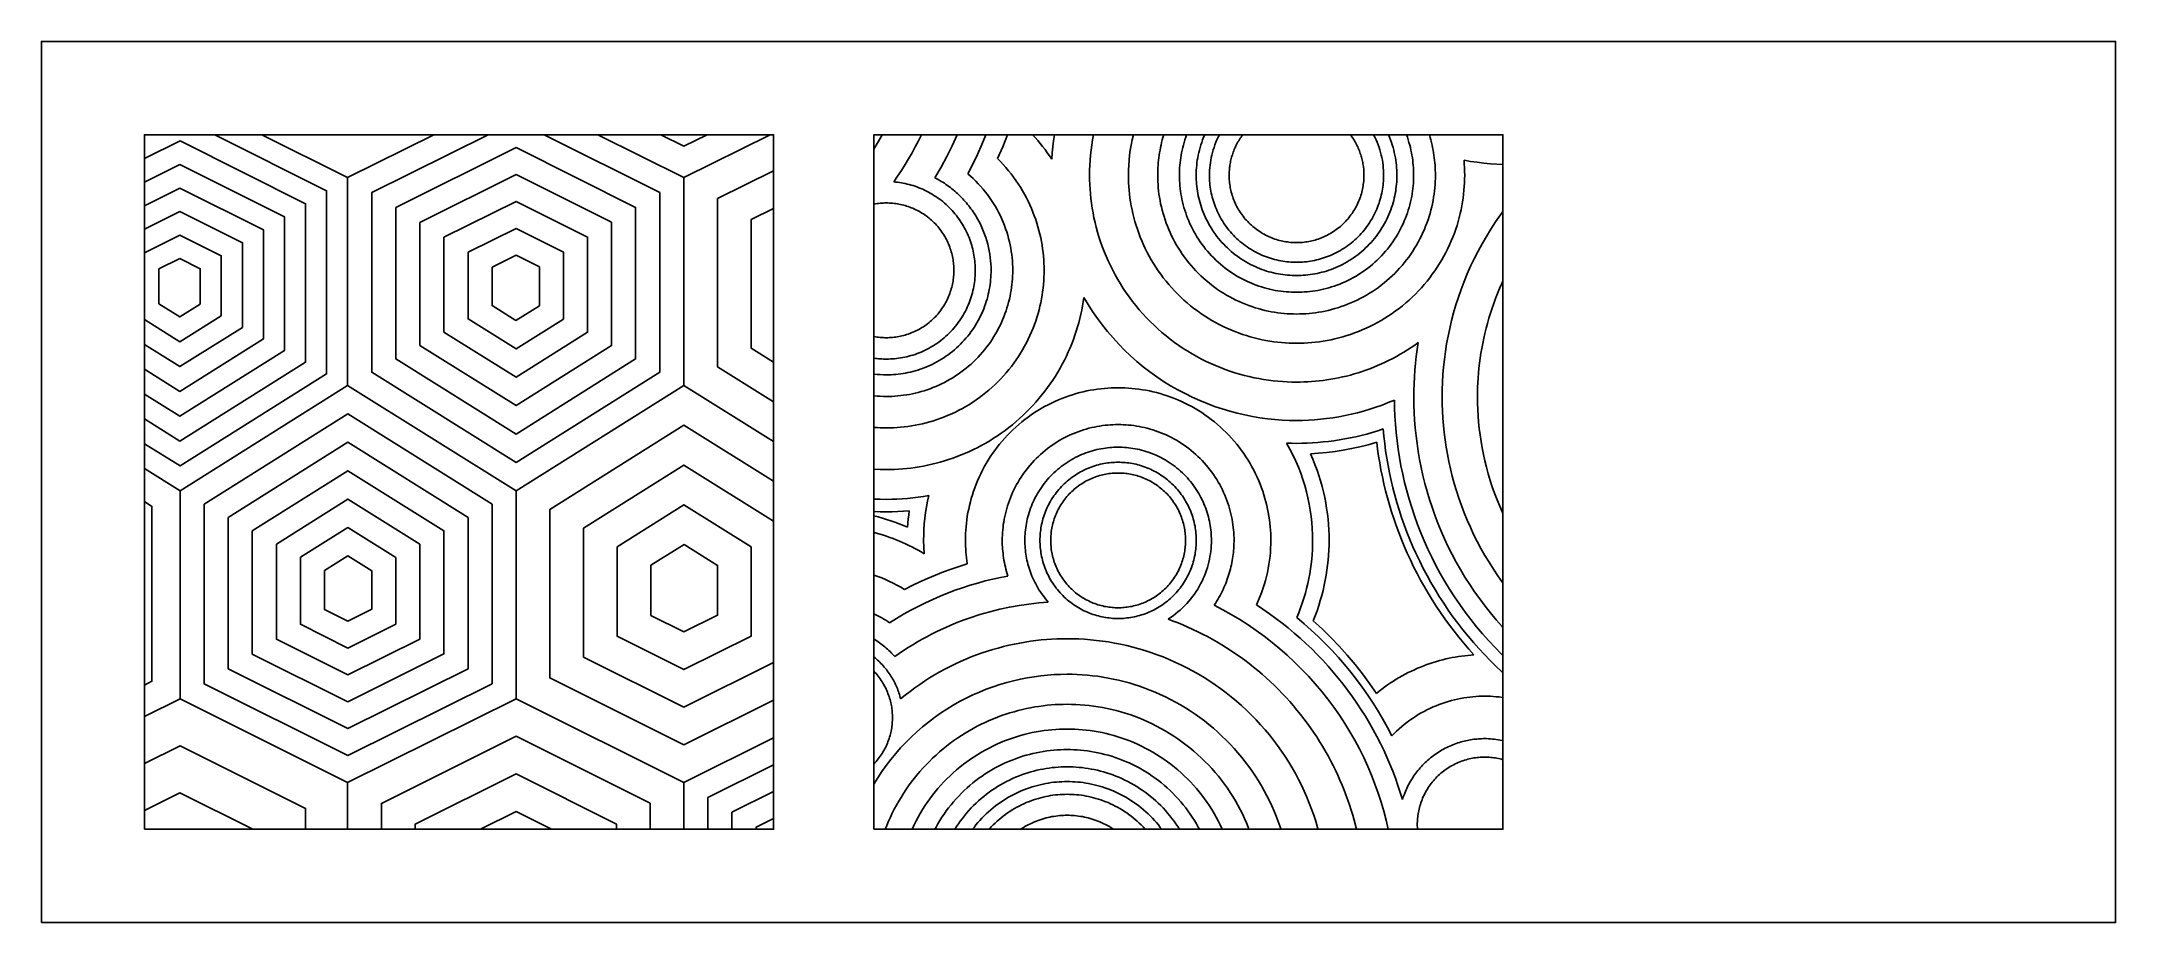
# Model space of a CAD drawing. Header units: millimetres. Extents: x 0 to 400, y 0 to 170.
import ezdxf

# ---------------------------------------------------------------- set-up
doc = ezdxf.new("R2010")
doc.units = ezdxf.units.MM
doc.header["$MEASUREMENT"] = 0
for name, color, linetype, true_color in [('Default', 7, 'Continuous', 0x000000), ('DOT', 7, 'Continuous', 0xff4b00), ('HEX', 7, 'Continuous', 0x12ff00)]:
    doc.layers.add(name, color=color, linetype=linetype, true_color=true_color)

msp = doc.modelspace()

# ---------------------------------------------------------------- linework, layer by layer
for points in [[(19.84, 18), (141.18, 18), (141.18, 152), (19.84, 152), (19.84, 18)], [(160.53, 18), (281.86, 18), (281.86, 152), (160.53, 152), (160.53, 18)]]:
    msp.add_lwpolyline(points)
at = {"layer": 'Default'}
msp.add_lwpolyline([(0, 0), (400, 0), (400, 170), (0, 170), (0, 0)], dxfattribs=at)
at = {"layer": 'DOT'}
for points in [[(160.53, 149.25), (161.37, 150.62), (162.16, 152)], [(164.36, 142.91), (165.11, 144.01), (165.84, 145.11), (166.55, 146.24), (167.23, 147.37), (167.89, 148.51), (168.53, 149.67), (169.14, 150.83), (169.72, 152)], [(172.32, 143.71), (173.5, 145.74), (174.61, 147.8), (175.64, 149.89), (176.6, 152)], [(202.9, 152), (202.72, 151.01), (202.56, 150.01), (202.43, 149.03), (202.32, 148.05), (202.24, 147.07), (202.18, 146.1), (202.14, 145.14), (202.13, 144.19), (202.14, 143.31), (202.17, 142.41), (202.22, 141.51), (202.29, 140.6), (202.39, 139.69), (202.5, 138.77), (202.64, 137.85), (202.8, 136.93), (202.98, 136), (203.19, 135.07), (203.42, 134.14), (203.67, 133.21), (203.95, 132.28), (204.26, 131.35), (204.58, 130.42), (204.94, 129.5), (205.31, 128.58), (205.72, 127.66), (206.14, 126.76), (206.59, 125.86), (207.07, 124.96), (207.57, 124.08), (208.09, 123.21), (208.64, 122.35), (209.21, 121.5), (209.81, 120.66), (210.42, 119.84), (211.06, 119.03), (211.72, 118.24), (212.4, 117.46), (213.1, 116.7), (213.83, 115.96), (214.57, 115.24), (215.32, 114.54), (216.1, 113.86), (216.89, 113.2), (217.7, 112.56), (218.52, 111.94), (219.36, 111.35), (220.21, 110.78), (221.07, 110.23), (221.94, 109.71), (222.83, 109.21), (223.72, 108.73), (224.62, 108.28), (225.53, 107.85), (226.44, 107.45), (227.36, 107.08), (228.28, 106.72), (229.21, 106.4), (230.14, 106.09), (231.07, 105.81), (232, 105.56), (232.93, 105.33), (233.86, 105.12), (234.79, 104.94), (235.71, 104.78), (236.64, 104.64), (237.55, 104.53), (238.47, 104.43), (239.37, 104.36), (240.27, 104.31), (241.17, 104.28), (242.05, 104.27), (242.77, 104.28), (243.49, 104.3), (244.22, 104.33), (244.95, 104.38), (245.69, 104.44), (246.43, 104.51), (247.17, 104.6), (247.91, 104.7), (248.66, 104.82), (249.41, 104.96), (250.16, 105.11), (250.92, 105.27), (251.67, 105.45), (252.43, 105.64), (253.18, 105.85), (253.93, 106.08), (254.69, 106.32), (255.44, 106.58), (256.19, 106.86), (256.94, 107.15), (257.68, 107.46), (258.42, 107.78), (259.16, 108.12), (259.89, 108.48), (260.62, 108.85), (261.34, 109.24), (262.05, 109.64), (262.76, 110.07), (263.47, 110.5), (264.16, 110.95), (264.85, 111.42), (265.52, 111.9)], [(210.58, 152), (210.35, 151.01), (210.16, 150.01), (209.99, 149.03), (209.86, 148.04), (209.76, 147.07), (209.68, 146.1), (209.64, 145.14), (209.63, 144.19), (209.64, 143.47), (209.66, 142.75), (209.7, 142.01), (209.76, 141.28), (209.84, 140.54), (209.93, 139.79), (210.04, 139.04), (210.17, 138.29), (210.32, 137.54), (210.49, 136.78), (210.67, 136.03), (210.88, 135.27), (211.11, 134.51), (211.35, 133.76), (211.62, 133.01), (211.91, 132.26), (212.21, 131.51), (212.54, 130.77), (212.88, 130.03), (213.25, 129.3), (213.64, 128.57), (214.04, 127.86), (214.47, 127.15), (214.91, 126.45), (215.38, 125.76), (215.86, 125.08), (216.36, 124.41), (216.88, 123.75), (217.42, 123.11), (217.97, 122.48), (218.54, 121.87), (219.13, 121.26), (219.73, 120.68), (220.34, 120.11), (220.97, 119.56), (221.62, 119.02), (222.27, 118.5), (222.94, 118), (223.62, 117.52), (224.31, 117.05), (225.01, 116.61), (225.72, 116.18), (226.44, 115.78), (227.16, 115.39), (227.89, 115.02), (228.63, 114.68), (229.37, 114.35), (230.12, 114.04), (230.87, 113.76), (231.62, 113.49), (232.37, 113.25), (233.13, 113.02), (233.89, 112.81), (234.64, 112.63), (235.4, 112.46), (236.15, 112.31), (236.9, 112.18), (237.65, 112.07), (238.4, 111.97), (239.14, 111.9), (239.88, 111.84), (240.61, 111.8), (241.33, 111.78), (242.05, 111.77), (242.77, 111.78), (243.5, 111.8), (244.23, 111.84), (244.97, 111.9), (245.71, 111.97), (246.45, 112.07), (247.2, 112.18), (247.95, 112.31), (248.71, 112.46), (249.46, 112.63), (250.22, 112.81), (250.97, 113.02), (251.73, 113.25), (252.48, 113.49), (253.24, 113.76), (253.99, 114.04), (254.73, 114.35), (255.48, 114.68), (256.21, 115.02), (256.94, 115.39), (257.67, 115.78), (258.39, 116.18), (259.1, 116.61), (259.79, 117.05), (260.49, 117.52), (261.16, 118), (261.83, 118.5), (262.49, 119.02), (263.13, 119.56), (263.76, 120.11), (264.38, 120.68), (264.98, 121.26), (265.57, 121.87), (266.14, 122.48), (266.69, 123.11), (267.22, 123.75), (267.74, 124.41), (268.24, 125.08), (268.73, 125.76), (269.19, 126.45), (269.64, 127.15), (270.06, 127.86), (270.47, 128.57), (270.85, 129.3), (271.22, 130.03), (271.57, 130.77), (271.89, 131.51), (272.2, 132.26), (272.49, 133.01), (272.75, 133.76), (273, 134.51), (273.22, 135.27), (273.43, 136.03), (273.62, 136.78), (273.79, 137.54), (273.93, 138.29), (274.06, 139.04), (274.18, 139.79), (274.27, 140.54), (274.34, 141.28), (274.4, 142.01), (274.44, 142.75), (274.47, 143.47), (274.48, 144.19), (274.47, 144.91), (274.44, 145.63), (274.4, 146.36), (274.35, 147.09)], [(220.86, 152), (220.68, 151.51), (220.52, 151.01), (220.37, 150.52), (220.23, 150.02), (220.1, 149.53), (219.99, 149.03), (219.89, 148.54), (219.8, 148.05), (219.72, 147.56), (219.65, 147.07), (219.59, 146.58), (219.55, 146.1), (219.51, 145.62), (219.48, 145.14), (219.47, 144.66), (219.47, 144.19), (219.47, 143.69), (219.49, 143.18), (219.52, 142.67), (219.56, 142.16), (219.61, 141.65), (219.67, 141.13), (219.75, 140.6), (219.84, 140.08), (219.95, 139.56), (220.06, 139.03), (220.19, 138.5), (220.34, 137.98), (220.49, 137.45), (220.67, 136.92), (220.85, 136.4), (221.05, 135.88), (221.26, 135.36), (221.49, 134.84), (221.73, 134.33), (221.99, 133.82), (222.26, 133.31), (222.54, 132.81), (222.84, 132.32), (223.15, 131.83), (223.47, 131.35), (223.81, 130.88), (224.16, 130.41), (224.52, 129.95), (224.89, 129.51), (225.28, 129.07), (225.67, 128.64), (226.08, 128.22), (226.5, 127.81), (226.93, 127.41), (227.37, 127.03), (227.82, 126.66), (228.27, 126.29), (228.74, 125.95), (229.21, 125.61), (229.69, 125.29), (230.18, 124.98), (230.67, 124.68), (231.17, 124.4), (231.68, 124.13), (232.19, 123.87), (232.7, 123.63), (233.22, 123.4), (233.74, 123.19), (234.26, 122.99), (234.78, 122.81), (235.31, 122.63), (235.84, 122.48), (236.36, 122.33), (236.89, 122.2), (237.42, 122.08), (237.94, 121.98), (238.47, 121.89), (238.99, 121.81), (239.51, 121.75), (240.02, 121.7), (240.54, 121.66), (241.05, 121.63), (241.55, 121.61), (242.05, 121.6), (242.55, 121.61), (243.06, 121.63), (243.57, 121.66), (244.08, 121.7), (244.6, 121.75), (245.12, 121.81), (245.64, 121.89), (246.16, 121.98), (246.69, 122.08), (247.21, 122.2), (247.74, 122.33), (248.27, 122.48), (248.79, 122.63), (249.32, 122.81), (249.84, 122.99), (250.37, 123.19), (250.89, 123.4), (251.4, 123.63), (251.92, 123.87), (252.43, 124.13), (252.93, 124.4), (253.43, 124.68), (253.92, 124.98), (254.41, 125.29), (254.89, 125.61), (255.37, 125.95), (255.83, 126.29), (256.29, 126.66), (256.74, 127.03), (257.18, 127.41), (257.61, 127.81), (258.02, 128.22), (258.43, 128.64), (258.83, 129.07), (259.21, 129.51), (259.59, 129.95), (259.95, 130.41), (260.3, 130.88), (260.63, 131.35), (260.96, 131.83), (261.27, 132.32), (261.56, 132.81), (261.85, 133.31), (262.12, 133.82), (262.37, 134.33), (262.61, 134.84), (262.84, 135.36), (263.05, 135.88), (263.25, 136.4), (263.44, 136.92), (263.61, 137.45), (263.77, 137.98), (263.91, 138.5), (264.04, 139.03), (264.16, 139.56), (264.26, 140.08), (264.35, 140.6), (264.43, 141.13), (264.5, 141.65), (264.55, 142.16), (264.59, 142.67), (264.62, 143.18), (264.63, 143.69), (264.64, 144.19), (264.63, 144.66), (264.62, 145.14), (264.59, 145.62), (264.56, 146.1), (264.51, 146.58), (264.46, 147.07), (264.39, 147.56), (264.31, 148.05), (264.22, 148.54), (264.11, 149.03), (264, 149.53), (263.87, 150.02), (263.74, 150.52), (263.58, 151.01), (263.42, 151.51), (263.25, 152)], [(224.34, 152), (224.13, 151.51), (223.94, 151.02), (223.76, 150.53), (223.6, 150.04), (223.45, 149.54), (223.31, 149.05), (223.19, 148.55), (223.08, 148.06), (222.99, 147.57), (222.91, 147.08), (222.84, 146.59), (222.79, 146.1), (222.74, 145.62), (222.72, 145.14), (222.7, 144.66), (222.69, 144.19), (222.7, 143.76), (222.71, 143.33), (222.74, 142.89), (222.77, 142.45), (222.82, 142.01), (222.87, 141.56), (222.94, 141.12), (223.02, 140.67), (223.1, 140.22), (223.2, 139.77), (223.32, 139.32), (223.44, 138.86), (223.57, 138.41), (223.72, 137.96), (223.88, 137.51), (224.05, 137.07), (224.23, 136.62), (224.43, 136.18), (224.64, 135.74), (224.86, 135.3), (225.09, 134.87), (225.33, 134.44), (225.58, 134.02), (225.85, 133.6), (226.13, 133.19), (226.41, 132.78), (226.71, 132.38), (227.02, 131.99), (227.34, 131.6), (227.67, 131.23), (228.01, 130.86), (228.36, 130.5), (228.72, 130.15), (229.09, 129.81), (229.47, 129.48), (229.85, 129.16), (230.24, 128.85), (230.64, 128.55), (231.05, 128.26), (231.46, 127.99), (231.88, 127.72), (232.3, 127.47), (232.73, 127.22), (233.16, 126.99), (233.6, 126.78), (234.04, 126.57), (234.48, 126.37), (234.93, 126.19), (235.37, 126.02), (235.82, 125.86), (236.27, 125.71), (236.73, 125.58), (237.18, 125.46), (237.63, 125.34), (238.08, 125.24), (238.53, 125.15), (238.98, 125.08), (239.43, 125.01), (239.87, 124.95), (240.31, 124.91), (240.75, 124.88), (241.19, 124.85), (241.62, 124.84), (242.05, 124.83), (242.48, 124.84), (242.92, 124.85), (243.35, 124.88), (243.79, 124.91), (244.23, 124.95), (244.68, 125.01), (245.13, 125.08), (245.58, 125.15), (246.03, 125.24), (246.48, 125.34), (246.93, 125.46), (247.38, 125.58), (247.83, 125.71), (248.28, 125.86), (248.73, 126.02), (249.18, 126.19), (249.62, 126.37), (250.07, 126.57), (250.51, 126.78), (250.94, 126.99), (251.38, 127.22), (251.81, 127.47), (252.23, 127.72), (252.65, 127.99), (253.06, 128.26), (253.46, 128.55), (253.86, 128.85), (254.25, 129.16), (254.64, 129.48), (255.02, 129.81), (255.38, 130.15), (255.74, 130.5), (256.09, 130.86), (256.43, 131.23), (256.76, 131.6), (257.08, 131.99), (257.39, 132.38), (257.69, 132.78), (257.98, 133.19), (258.26, 133.6), (258.52, 134.02), (258.78, 134.44), (259.02, 134.87), (259.25, 135.3), (259.47, 135.74), (259.68, 136.18), (259.87, 136.62), (260.05, 137.07), (260.22, 137.51), (260.38, 137.96), (260.53, 138.41), (260.67, 138.86), (260.79, 139.32), (260.9, 139.77), (261, 140.22), (261.09, 140.67), (261.17, 141.12), (261.23, 141.56), (261.29, 142.01), (261.33, 142.45), (261.37, 142.89), (261.39, 143.33), (261.41, 143.76), (261.41, 144.19), (261.41, 144.66), (261.39, 145.14), (261.36, 145.62), (261.32, 146.1), (261.26, 146.59), (261.2, 147.08), (261.12, 147.57), (261.02, 148.06), (260.91, 148.55), (260.79, 149.05), (260.66, 149.54), (260.51, 150.04), (260.35, 150.53), (260.17, 151.02), (259.97, 151.51), (259.77, 152)], [(231.66, 152), (231.49, 151.78), (231.34, 151.55), (231.18, 151.32), (231.03, 151.09), (230.89, 150.85), (230.75, 150.62), (230.62, 150.38), (230.49, 150.13), (230.37, 149.89), (230.25, 149.65), (230.14, 149.4), (230.04, 149.15), (229.94, 148.9), (229.84, 148.65), (229.75, 148.4), (229.67, 148.15), (229.59, 147.9), (229.52, 147.65), (229.45, 147.4), (229.39, 147.15), (229.34, 146.9), (229.29, 146.65), (229.24, 146.4), (229.2, 146.15), (229.16, 145.9), (229.13, 145.65), (229.11, 145.4), (229.09, 145.16), (229.07, 144.91), (229.06, 144.67), (229.05, 144.43), (229.05, 144.19), (229.06, 143.9), (229.07, 143.61), (229.08, 143.32), (229.1, 143.02), (229.14, 142.73), (229.17, 142.43), (229.22, 142.13), (229.27, 141.83), (229.33, 141.52), (229.4, 141.22), (229.47, 140.92), (229.55, 140.61), (229.64, 140.31), (229.74, 140.01), (229.85, 139.71), (229.97, 139.41), (230.09, 139.11), (230.22, 138.81), (230.36, 138.51), (230.5, 138.22), (230.66, 137.93), (230.82, 137.64), (230.99, 137.36), (231.17, 137.08), (231.36, 136.8), (231.55, 136.53), (231.75, 136.26), (231.96, 136), (232.17, 135.74), (232.4, 135.49), (232.63, 135.24), (232.86, 135), (233.1, 134.76), (233.35, 134.54), (233.6, 134.31), (233.86, 134.1), (234.12, 133.89), (234.39, 133.69), (234.66, 133.5), (234.94, 133.31), (235.22, 133.13), (235.5, 132.96), (235.79, 132.8), (236.08, 132.64), (236.37, 132.5), (236.67, 132.36), (236.97, 132.23), (237.27, 132.1), (237.57, 131.99), (237.87, 131.88), (238.17, 131.78), (238.48, 131.69), (238.78, 131.61), (239.08, 131.54), (239.38, 131.47), (239.69, 131.41), (239.99, 131.36), (240.29, 131.31), (240.59, 131.27), (240.88, 131.24), (241.18, 131.22), (241.47, 131.2), (241.76, 131.19), (242.05, 131.19), (242.34, 131.19), (242.63, 131.2), (242.93, 131.22), (243.22, 131.24), (243.52, 131.27), (243.82, 131.31), (244.12, 131.36), (244.42, 131.41), (244.72, 131.47), (245.02, 131.54), (245.33, 131.61), (245.63, 131.69), (245.93, 131.78), (246.24, 131.88), (246.54, 131.99), (246.84, 132.1), (247.14, 132.23), (247.43, 132.36), (247.73, 132.5), (248.02, 132.64), (248.31, 132.8), (248.6, 132.96), (248.89, 133.13), (249.17, 133.31), (249.44, 133.5), (249.72, 133.69), (249.98, 133.89), (250.25, 134.1), (250.5, 134.31), (250.76, 134.54), (251, 134.76), (251.24, 135), (251.48, 135.24), (251.71, 135.49), (251.93, 135.74), (252.14, 136), (252.35, 136.26), (252.55, 136.53), (252.75, 136.8), (252.93, 137.08), (253.11, 137.36), (253.28, 137.64), (253.45, 137.93), (253.6, 138.22), (253.75, 138.51), (253.89, 138.81), (254.02, 139.11), (254.14, 139.41), (254.25, 139.71), (254.36, 140.01), (254.46, 140.31), (254.55, 140.61), (254.63, 140.92), (254.71, 141.22), (254.78, 141.52), (254.84, 141.83), (254.89, 142.13), (254.93, 142.43), (254.97, 142.73), (255, 143.02), (255.02, 143.32), (255.04, 143.61), (255.05, 143.9), (255.05, 144.19), (255.05, 144.43), (255.04, 144.67), (255.03, 144.91), (255.02, 145.16), (255, 145.4), (254.97, 145.65), (254.94, 145.9), (254.9, 146.15), (254.86, 146.4), (254.82, 146.65), (254.77, 146.9), (254.71, 147.15), (254.65, 147.4), (254.58, 147.65), (254.51, 147.9), (254.43, 148.15), (254.35, 148.4), (254.26, 148.65), (254.17, 148.9), (254.07, 149.15), (253.96, 149.4), (253.85, 149.65), (253.74, 149.89), (253.61, 150.13), (253.49, 150.38), (253.35, 150.62), (253.22, 150.85), (253.07, 151.09), (252.92, 151.32), (252.77, 151.55), (252.61, 151.78), (252.45, 152)], [(178.64, 144.47), (179.6, 146.33), (180.51, 148.2), (181.36, 150.1), (182.16, 152)], [(184.39, 147.41), (185.38, 149.7), (186.3, 152)], [(194.84, 147.32), (194.42, 147.94), (193.98, 148.54), (193.54, 149.14), (193.08, 149.73), (192.61, 150.31), (192.13, 150.88), (191.63, 151.45), (191.13, 152)], [(195.38, 152), (195.2, 150.82), (195.05, 149.65), (194.93, 148.48), (194.84, 147.32)], [(216.44, 152), (216.29, 151.5), (216.16, 151.01), (216.03, 150.51), (215.92, 150.02), (215.81, 149.52), (215.72, 149.03), (215.63, 148.53), (215.55, 148.04), (215.49, 147.55), (215.43, 147.07), (215.38, 146.58), (215.34, 146.1), (215.31, 145.62), (215.29, 145.14), (215.28, 144.66), (215.27, 144.19), (215.28, 143.6), (215.3, 143), (215.34, 142.39), (215.38, 141.79), (215.45, 141.17), (215.52, 140.56), (215.61, 139.94), (215.72, 139.32), (215.84, 138.7), (215.98, 138.07), (216.14, 137.45), (216.31, 136.82), (216.5, 136.2), (216.7, 135.58), (216.92, 134.95), (217.15, 134.33), (217.41, 133.72), (217.68, 133.11), (217.96, 132.5), (218.27, 131.89), (218.59, 131.29), (218.92, 130.7), (219.27, 130.12), (219.64, 129.54), (220.02, 128.97), (220.42, 128.41), (220.84, 127.86), (221.26, 127.31), (221.71, 126.78), (222.16, 126.26), (222.63, 125.75), (223.12, 125.26), (223.61, 124.77), (224.12, 124.3), (224.64, 123.85), (225.17, 123.4), (225.72, 122.97), (226.27, 122.56), (226.83, 122.16), (227.4, 121.78), (227.98, 121.41), (228.56, 121.06), (229.16, 120.72), (229.75, 120.41), (230.36, 120.1), (230.97, 119.82), (231.58, 119.55), (232.2, 119.29), (232.82, 119.06), (233.44, 118.84), (234.06, 118.63), (234.68, 118.45), (235.31, 118.28), (235.93, 118.12), (236.56, 117.98), (237.18, 117.86), (237.8, 117.75), (238.42, 117.66), (239.03, 117.58), (239.65, 117.52), (240.25, 117.47), (240.86, 117.44), (241.46, 117.42), (242.05, 117.41), (242.65, 117.42), (243.25, 117.44), (243.85, 117.47), (244.46, 117.52), (245.07, 117.58), (245.69, 117.66), (246.3, 117.75), (246.92, 117.86), (247.55, 117.98), (248.17, 118.12), (248.8, 118.28), (249.42, 118.45), (250.04, 118.63), (250.67, 118.84), (251.29, 119.06), (251.91, 119.29), (252.53, 119.55), (253.14, 119.82), (253.75, 120.1), (254.35, 120.41), (254.95, 120.72), (255.54, 121.06), (256.13, 121.41), (256.71, 121.78), (257.28, 122.16), (257.84, 122.56), (258.39, 122.97), (258.93, 123.4), (259.46, 123.85), (259.98, 124.3), (260.49, 124.77), (260.99, 125.26), (261.47, 125.75), (261.94, 126.26), (262.4, 126.78), (262.84, 127.31), (263.27, 127.86), (263.68, 128.41), (264.08, 128.97), (264.47, 129.54), (264.83, 130.12), (265.18, 130.7), (265.52, 131.29), (265.84, 131.89), (266.14, 132.5), (266.43, 133.11), (266.7, 133.72), (266.95, 134.33), (267.19, 134.95), (267.41, 135.58), (267.61, 136.2), (267.8, 136.82), (267.97, 137.45), (268.12, 138.07), (268.26, 138.7), (268.38, 139.32), (268.49, 139.94), (268.58, 140.56), (268.66, 141.17), (268.72, 141.79), (268.77, 142.39), (268.8, 143), (268.82, 143.6), (268.83, 144.19), (268.83, 144.66), (268.81, 145.14), (268.79, 145.62), (268.76, 146.1), (268.72, 146.58), (268.68, 147.07), (268.62, 147.55), (268.55, 148.04), (268.48, 148.53), (268.39, 149.03), (268.29, 149.52), (268.19, 150.02), (268.07, 150.51), (267.95, 151.01), (267.81, 151.5), (267.67, 152)], [(227.18, 152), (226.94, 151.52), (226.71, 151.04), (226.51, 150.55), (226.31, 150.06), (226.14, 149.57), (225.98, 149.07), (225.84, 148.57), (225.71, 148.08), (225.6, 147.58), (225.51, 147.09), (225.43, 146.6), (225.37, 146.11), (225.32, 145.62), (225.28, 145.14), (225.26, 144.66), (225.26, 144.19), (225.26, 143.82), (225.27, 143.44), (225.29, 143.06), (225.32, 142.68), (225.36, 142.3), (225.41, 141.91), (225.47, 141.52), (225.54, 141.14), (225.61, 140.74), (225.7, 140.35), (225.8, 139.96), (225.9, 139.57), (226.02, 139.18), (226.15, 138.79), (226.29, 138.4), (226.44, 138.01), (226.59, 137.62), (226.76, 137.24), (226.94, 136.86), (227.13, 136.48), (227.33, 136.1), (227.54, 135.73), (227.76, 135.36), (227.99, 135), (228.23, 134.64), (228.48, 134.29), (228.74, 133.94), (229.01, 133.6), (229.29, 133.27), (229.58, 132.95), (229.87, 132.63), (230.18, 132.31), (230.49, 132.01), (230.81, 131.72), (231.13, 131.43), (231.47, 131.15), (231.81, 130.88), (232.15, 130.62), (232.5, 130.37), (232.86, 130.13), (233.22, 129.9), (233.59, 129.68), (233.96, 129.47), (234.34, 129.27), (234.72, 129.08), (235.1, 128.9), (235.48, 128.73), (235.87, 128.57), (236.26, 128.43), (236.65, 128.29), (237.04, 128.16), (237.43, 128.04), (237.82, 127.94), (238.21, 127.84), (238.61, 127.75), (239, 127.68), (239.39, 127.61), (239.77, 127.55), (240.16, 127.5), (240.54, 127.46), (240.92, 127.43), (241.3, 127.41), (241.68, 127.4), (242.05, 127.4), (242.43, 127.4), (242.8, 127.41), (243.18, 127.43), (243.56, 127.46), (243.95, 127.5), (244.33, 127.55), (244.72, 127.61), (245.11, 127.68), (245.5, 127.75), (245.89, 127.84), (246.28, 127.94), (246.67, 128.04), (247.07, 128.16), (247.46, 128.29), (247.85, 128.43), (248.23, 128.57), (248.62, 128.73), (249.01, 128.9), (249.39, 129.08), (249.77, 129.27), (250.14, 129.47), (250.51, 129.68), (250.88, 129.9), (251.24, 130.13), (251.6, 130.37), (251.95, 130.62), (252.3, 130.88), (252.64, 131.15), (252.97, 131.43), (253.3, 131.72), (253.62, 132.01), (253.93, 132.31), (254.23, 132.63), (254.53, 132.95), (254.81, 133.27), (255.09, 133.6), (255.36, 133.94), (255.62, 134.29), (255.87, 134.64), (256.11, 135), (256.34, 135.36), (256.56, 135.73), (256.77, 136.1), (256.97, 136.48), (257.16, 136.86), (257.34, 137.24), (257.51, 137.62), (257.67, 138.01), (257.82, 138.4), (257.96, 138.79), (258.08, 139.18), (258.2, 139.57), (258.31, 139.96), (258.4, 140.35), (258.49, 140.74), (258.57, 141.14), (258.64, 141.52), (258.69, 141.91), (258.74, 142.3), (258.78, 142.68), (258.81, 143.06), (258.83, 143.44), (258.84, 143.82), (258.85, 144.19), (258.84, 144.66), (258.82, 145.14), (258.79, 145.62), (258.74, 146.11), (258.68, 146.6), (258.6, 147.09), (258.5, 147.58), (258.39, 148.08), (258.27, 148.57), (258.12, 149.07), (257.97, 149.57), (257.79, 150.06), (257.6, 150.55), (257.39, 151.04), (257.16, 151.52), (256.92, 152)], [(160.53, 95.54), (161.15, 95.5), (161.76, 95.47), (162.37, 95.45), (162.97, 95.45), (163.65, 95.45), (164.33, 95.48), (165.01, 95.52), (165.7, 95.57), (166.4, 95.64), (167.1, 95.73), (167.8, 95.83), (168.5, 95.95), (169.21, 96.09), (169.92, 96.25), (170.63, 96.43), (171.33, 96.62), (172.04, 96.83), (172.75, 97.06), (173.46, 97.31), (174.16, 97.58), (174.86, 97.87), (175.56, 98.17), (176.25, 98.5), (176.93, 98.84), (177.61, 99.2), (178.28, 99.59), (178.95, 99.98), (179.6, 100.4), (180.25, 100.84), (180.89, 101.29), (181.51, 101.76), (182.13, 102.24), (182.73, 102.75), (183.32, 103.27), (183.9, 103.8), (184.46, 104.35), (185.01, 104.91), (185.55, 105.49), (186.07, 106.08), (186.57, 106.68), (187.05, 107.3), (187.52, 107.93), (187.98, 108.56), (188.41, 109.21), (188.83, 109.87), (189.23, 110.53), (189.61, 111.2), (189.97, 111.88), (190.31, 112.57), (190.64, 113.26), (190.94, 113.95), (191.23, 114.65), (191.5, 115.36), (191.75, 116.06), (191.98, 116.77), (192.19, 117.48), (192.39, 118.19), (192.56, 118.9), (192.72, 119.6), (192.86, 120.31), (192.98, 121.02), (193.08, 121.72), (193.17, 122.42), (193.24, 123.11), (193.3, 123.8), (193.34, 124.49), (193.36, 125.17), (193.37, 125.84), (193.36, 126.52), (193.34, 127.2), (193.3, 127.89), (193.24, 128.58), (193.17, 129.28), (193.08, 129.98), (192.98, 130.69), (192.85, 131.4), (192.71, 132.1), (192.55, 132.82), (192.38, 133.53), (192.18, 134.24), (191.97, 134.95), (191.74, 135.66), (191.48, 136.37), (191.21, 137.08), (190.92, 137.78), (190.62, 138.48), (190.29, 139.17), (189.94, 139.86), (189.58, 140.54), (189.19, 141.21), (188.79, 141.88), (188.37, 142.54), (187.93, 143.19), (187.47, 143.83), (187, 144.45), (186.51, 145.07), (186, 145.67), (185.48, 146.26), (184.94, 146.84), (184.39, 147.41)], [(160.53, 101.62), (161.15, 101.57), (161.76, 101.53), (162.37, 101.51), (162.97, 101.5), (163.51, 101.51), (164.06, 101.52), (164.61, 101.56), (165.16, 101.6), (165.71, 101.66), (166.27, 101.73), (166.84, 101.81), (167.4, 101.91), (167.97, 102.02), (168.53, 102.14), (169.1, 102.28), (169.67, 102.44), (170.24, 102.61), (170.8, 102.79), (171.37, 102.99), (171.93, 103.21), (172.49, 103.44), (173.05, 103.68), (173.6, 103.94), (174.15, 104.22), (174.7, 104.51), (175.23, 104.81), (175.77, 105.13), (176.29, 105.47), (176.81, 105.82), (177.32, 106.18), (177.82, 106.55), (178.31, 106.94), (178.8, 107.35), (179.27, 107.76), (179.73, 108.19), (180.18, 108.63), (180.62, 109.08), (181.05, 109.54), (181.47, 110.02), (181.87, 110.5), (182.26, 110.99), (182.63, 111.49), (183, 112), (183.34, 112.52), (183.68, 113.05), (184, 113.58), (184.3, 114.12), (184.59, 114.66), (184.87, 115.21), (185.13, 115.76), (185.37, 116.32), (185.6, 116.88), (185.82, 117.44), (186.02, 118.01), (186.2, 118.58), (186.37, 119.14), (186.53, 119.71), (186.67, 120.28), (186.79, 120.85), (186.91, 121.41), (187, 121.98), (187.09, 122.54), (187.16, 123.1), (187.21, 123.65), (187.26, 124.21), (187.29, 124.76), (187.31, 125.3), (187.31, 125.84), (187.31, 126.44), (187.28, 127.04), (187.25, 127.65), (187.19, 128.26), (187.12, 128.87), (187.04, 129.49), (186.93, 130.12), (186.81, 130.74), (186.68, 131.37), (186.52, 131.99), (186.35, 132.62), (186.16, 133.25), (185.95, 133.87), (185.72, 134.49), (185.48, 135.11), (185.21, 135.73), (184.93, 136.34), (184.63, 136.95), (184.31, 137.55), (183.97, 138.14), (183.62, 138.73), (183.25, 139.31), (182.86, 139.88), (182.45, 140.44), (182.03, 140.98), (181.59, 141.52), (181.13, 142.05), (180.66, 142.56), (180.18, 143.06), (179.68, 143.54), (179.17, 144.01), (178.64, 144.47)], [(274.35, 147.09), (275.63, 146.87), (276.9, 146.69), (278.17, 146.53), (279.43, 146.4), (280.69, 146.31), (281.86, 146.24)], [(160.53, 105.82), (161.15, 105.76), (161.76, 105.71), (162.37, 105.69), (162.97, 105.68), (163.42, 105.68), (163.87, 105.7), (164.33, 105.72), (164.78, 105.76), (165.24, 105.8), (165.71, 105.86), (166.17, 105.93), (166.64, 106.01), (167.11, 106.11), (167.58, 106.21), (168.05, 106.33), (168.52, 106.45), (168.99, 106.6), (169.46, 106.75), (169.93, 106.91), (170.39, 107.09), (170.86, 107.28), (171.32, 107.49), (171.78, 107.7), (172.23, 107.93), (172.68, 108.17), (173.13, 108.42), (173.57, 108.69), (174.01, 108.96), (174.44, 109.25), (174.86, 109.55), (175.27, 109.86), (175.68, 110.19), (176.08, 110.52), (176.47, 110.86), (176.86, 111.22), (177.23, 111.58), (177.59, 111.96), (177.95, 112.34), (178.29, 112.73), (178.63, 113.13), (178.95, 113.54), (179.26, 113.95), (179.56, 114.38), (179.85, 114.81), (180.13, 115.24), (180.39, 115.68), (180.64, 116.13), (180.88, 116.58), (181.11, 117.03), (181.33, 117.49), (181.53, 117.95), (181.72, 118.42), (181.9, 118.89), (182.06, 119.35), (182.22, 119.82), (182.36, 120.29), (182.49, 120.76), (182.6, 121.23), (182.71, 121.7), (182.8, 122.17), (182.88, 122.64), (182.95, 123.11), (183.01, 123.57), (183.06, 124.03), (183.09, 124.49), (183.12, 124.94), (183.13, 125.39), (183.14, 125.84), (183.13, 126.45), (183.1, 127.08), (183.05, 127.7), (182.98, 128.33), (182.89, 128.97), (182.78, 129.61), (182.65, 130.25), (182.49, 130.9), (182.31, 131.54), (182.11, 132.18), (181.89, 132.82), (181.64, 133.46), (181.37, 134.09), (181.08, 134.72), (180.76, 135.34), (180.42, 135.95), (180.24, 136.26), (180.05, 136.56), (179.86, 136.86), (179.67, 137.15), (179.47, 137.44), (179.26, 137.73), (179.05, 138.02), (178.83, 138.3), (178.61, 138.57), (178.38, 138.85), (178.15, 139.12), (177.91, 139.39), (177.67, 139.65), (177.42, 139.91), (177.17, 140.16), (176.91, 140.41), (176.65, 140.65), (176.39, 140.89), (176.12, 141.13), (175.85, 141.36), (175.57, 141.58), (175.29, 141.8), (175.01, 142.02), (174.72, 142.23), (174.43, 142.43), (174.14, 142.63), (173.84, 142.83), (173.54, 143.01), (172.94, 143.37), (172.32, 143.71)], [(160.53, 108.89), (160.84, 108.85), (161.15, 108.82), (161.46, 108.79), (161.76, 108.76), (162.07, 108.74), (162.37, 108.73), (162.67, 108.72), (162.97, 108.72), (163.35, 108.72), (163.73, 108.74), (164.12, 108.76), (164.51, 108.79), (164.9, 108.83), (165.29, 108.88), (165.69, 108.94), (166.09, 109), (166.49, 109.08), (166.88, 109.17), (167.28, 109.27), (167.68, 109.38), (168.08, 109.5), (168.48, 109.63), (168.88, 109.77), (169.27, 109.92), (169.67, 110.08), (170.06, 110.26), (170.45, 110.44), (170.84, 110.63), (171.22, 110.84), (171.6, 111.05), (171.97, 111.27), (172.34, 111.51), (172.71, 111.75), (173.06, 112.01), (173.42, 112.27), (173.76, 112.55), (174.1, 112.83), (174.44, 113.12), (174.76, 113.42), (175.08, 113.73), (175.39, 114.05), (175.69, 114.38), (175.98, 114.71), (176.26, 115.05), (176.54, 115.4), (176.8, 115.75), (177.06, 116.11), (177.3, 116.47), (177.54, 116.84), (177.76, 117.22), (177.98, 117.59), (178.18, 117.98), (178.37, 118.36), (178.56, 118.75), (178.73, 119.14), (178.89, 119.54), (179.04, 119.93), (179.18, 120.33), (179.31, 120.73), (179.43, 121.13), (179.54, 121.53), (179.64, 121.93), (179.73, 122.33), (179.81, 122.73), (179.88, 123.12), (179.94, 123.52), (179.99, 123.91), (180.02, 124.3), (180.06, 124.69), (180.08, 125.08), (180.09, 125.46), (180.09, 125.84), (180.09, 126.2), (180.08, 126.56), (180.06, 126.93), (180.03, 127.29), (180, 127.66), (179.95, 128.03), (179.9, 128.4), (179.84, 128.78), (179.77, 129.15), (179.69, 129.53), (179.6, 129.91), (179.51, 130.28), (179.4, 130.66), (179.29, 131.04), (179.16, 131.41), (179.03, 131.79), (178.89, 132.16), (178.73, 132.53), (178.57, 132.9), (178.4, 133.27), (178.22, 133.64), (178.03, 134), (177.83, 134.36), (177.62, 134.71), (177.4, 135.06), (177.17, 135.41), (176.94, 135.75), (176.69, 136.08), (176.44, 136.42), (176.18, 136.74), (175.91, 137.06), (175.63, 137.37), (175.34, 137.68), (175.05, 137.98), (174.75, 138.27), (174.45, 138.55), (174.13, 138.83), (173.81, 139.1), (173.49, 139.36), (173.15, 139.61), (172.82, 139.85), (172.47, 140.08), (172.13, 140.31), (171.78, 140.53), (171.42, 140.73), (171.06, 140.93), (170.7, 141.12), (170.33, 141.3), (169.97, 141.47), (169.6, 141.63), (169.22, 141.78), (168.85, 141.92), (168.47, 142.06), (168.1, 142.18), (167.72, 142.29), (167.34, 142.4), (166.97, 142.49), (166.59, 142.58), (166.21, 142.65), (165.84, 142.72), (165.47, 142.78), (165.09, 142.83), (164.72, 142.87), (164.36, 142.91)], [(160.53, 113.07), (160.84, 113.02), (161.15, 112.97), (161.46, 112.93), (161.77, 112.9), (162.07, 112.87), (162.37, 112.86), (162.67, 112.84), (162.97, 112.84), (163.26, 112.84), (163.55, 112.85), (163.84, 112.87), (164.14, 112.89), (164.44, 112.92), (164.74, 112.96), (165.04, 113.01), (165.34, 113.06), (165.64, 113.12), (165.94, 113.19), (166.25, 113.26), (166.55, 113.34), (166.85, 113.43), (167.15, 113.53), (167.46, 113.64), (167.76, 113.75), (168.06, 113.88), (168.35, 114.01), (168.65, 114.15), (168.94, 114.29), (169.23, 114.45), (169.52, 114.61), (169.8, 114.78), (170.09, 114.96), (170.36, 115.15), (170.63, 115.34), (170.9, 115.54), (171.17, 115.75), (171.42, 115.96), (171.68, 116.19), (171.92, 116.41), (172.16, 116.65), (172.4, 116.89), (172.63, 117.14), (172.85, 117.39), (173.06, 117.65), (173.27, 117.91), (173.47, 118.18), (173.67, 118.45), (173.85, 118.73), (174.03, 119.01), (174.2, 119.29), (174.36, 119.58), (174.52, 119.87), (174.67, 120.16), (174.8, 120.46), (174.94, 120.76), (175.06, 121.06), (175.17, 121.36), (175.28, 121.66), (175.38, 121.96), (175.47, 122.26), (175.55, 122.57), (175.63, 122.87), (175.69, 123.17), (175.75, 123.48), (175.81, 123.78), (175.85, 124.08), (175.89, 124.38), (175.92, 124.67), (175.94, 124.97), (175.96, 125.26), (175.97, 125.55), (175.97, 125.84), (175.97, 126.13), (175.96, 126.42), (175.94, 126.71), (175.92, 127.01), (175.89, 127.31), (175.85, 127.61), (175.81, 127.91), (175.75, 128.21), (175.69, 128.51), (175.63, 128.81), (175.55, 129.12), (175.47, 129.42), (175.38, 129.72), (175.28, 130.02), (175.17, 130.33), (175.06, 130.63), (174.94, 130.93), (174.8, 131.22), (174.67, 131.52), (174.52, 131.81), (174.36, 132.1), (174.2, 132.39), (174.03, 132.67), (173.85, 132.96), (173.67, 133.23), (173.47, 133.5), (173.27, 133.77), (173.06, 134.04), (172.85, 134.29), (172.63, 134.55), (172.4, 134.79), (172.16, 135.03), (171.92, 135.27), (171.68, 135.5), (171.42, 135.72), (171.17, 135.93), (170.9, 136.14), (170.63, 136.34), (170.36, 136.54), (170.09, 136.72), (169.8, 136.9), (169.52, 137.07), (169.23, 137.23), (168.94, 137.39), (168.65, 137.54), (168.35, 137.67), (168.06, 137.81), (167.76, 137.93), (167.46, 138.04), (167.15, 138.15), (166.85, 138.25), (166.55, 138.34), (166.25, 138.42), (165.94, 138.5), (165.64, 138.56), (165.34, 138.62), (165.04, 138.68), (164.74, 138.72), (164.44, 138.76), (164.14, 138.79), (163.84, 138.81), (163.55, 138.83), (163.26, 138.84), (162.97, 138.84), (162.67, 138.84), (162.37, 138.83), (162.07, 138.81), (161.77, 138.79), (161.46, 138.75), (161.15, 138.71), (160.84, 138.67), (160.53, 138.61)], [(281.86, 137.22), (281.38, 136.56), (280.44, 135.19), (279.53, 133.81), (278.67, 132.4), (277.85, 130.98), (277.07, 129.54), (276.33, 128.09), (275.63, 126.62), (274.98, 125.14), (274.37, 123.66), (273.8, 122.16), (273.28, 120.66), (272.79, 119.16), (272.35, 117.65), (271.95, 116.15), (271.6, 114.64), (271.28, 113.14), (271, 111.64), (270.76, 110.15), (270.57, 108.66), (270.4, 107.18), (270.28, 105.71), (270.19, 104.25), (270.14, 102.81), (270.13, 101.37), (270.14, 100.03), (270.19, 98.67), (270.26, 97.3), (270.37, 95.93), (270.51, 94.54), (270.69, 93.15), (270.89, 91.75), (271.14, 90.34), (271.42, 88.93), (271.73, 87.52), (272.08, 86.11), (272.47, 84.69), (272.89, 83.28), (273.35, 81.87), (273.85, 80.46), (274.38, 79.06), (274.95, 77.66), (275.57, 76.28), (276.21, 74.9), (276.9, 73.53), (277.62, 72.18), (278.38, 70.83), (279.18, 69.51), (280.01, 68.2), (280.87, 66.91), (281.78, 65.64), (281.86, 65.52)], [(160.53, 87.49), (161.76, 87.43), (162.97, 87.41), (163.74, 87.42), (164.52, 87.44), (165.31, 87.48), (166.09, 87.54), (166.89, 87.61), (167.69, 87.7), (168.49, 87.81), (169.29, 87.93), (170.1, 88.08), (170.91, 88.24), (171.72, 88.42), (172.53, 88.62), (173.34, 88.84), (174.15, 89.07), (174.96, 89.33), (175.77, 89.6), (176.58, 89.9), (177.38, 90.21), (178.18, 90.55), (178.98, 90.9), (179.77, 91.28), (180.56, 91.67), (181.34, 92.08), (182.11, 92.51), (182.87, 92.96), (183.63, 93.43), (184.37, 93.92), (185.11, 94.43), (185.83, 94.95), (186.55, 95.49), (187.25, 96.05), (187.94, 96.63), (188.62, 97.22), (189.28, 97.83), (189.93, 98.45), (190.57, 99.09), (191.19, 99.75), (191.79, 100.41), (192.38, 101.1), (192.95, 101.79), (193.5, 102.5), (194.04, 103.22), (194.56, 103.94), (195.06, 104.68), (195.54, 105.43), (196, 106.19), (196.44, 106.96), (196.87, 107.73), (197.27, 108.51), (197.66, 109.3), (198.03, 110.09), (198.38, 110.89), (198.7, 111.69), (199.01, 112.5), (199.3, 113.3), (199.57, 114.11), (199.82, 114.92), (200.05, 115.74), (200.26, 116.55), (200.46, 117.36), (200.63, 118.17), (200.79, 118.98), (200.92, 119.79), (201.04, 120.59)], [(201.04, 120.59), (201.86, 119.22), (202.73, 117.88), (203.64, 116.56), (204.6, 115.27), (205.61, 114.01), (206.66, 112.79), (207.75, 111.6), (208.88, 110.45), (210.05, 109.33), (211.26, 108.26), (212.5, 107.23), (213.78, 106.25), (215.08, 105.31), (216.41, 104.42), (217.77, 103.58), (219.14, 102.79), (220.54, 102.05), (221.95, 101.36), (223.38, 100.71), (224.82, 100.13), (226.26, 99.59), (227.71, 99.1), (229.17, 98.66), (230.63, 98.27), (232.08, 97.94), (233.53, 97.65), (234.98, 97.41), (236.42, 97.21), (237.85, 97.06), (239.26, 96.96), (240.66, 96.89), (242.05, 96.87), (243.19, 96.89), (244.34, 96.93), (245.5, 97), (246.67, 97.1), (247.84, 97.23), (249.02, 97.39), (250.21, 97.58), (251.4, 97.81), (252.59, 98.06), (253.79, 98.35), (254.98, 98.68), (256.18, 99.03), (257.37, 99.42), (258.56, 99.85), (259.75, 100.31), (260.93, 100.8)], [(281.86, 123.83), (281.62, 123.29), (281.21, 122.34), (280.81, 121.39), (280.44, 120.43), (280.09, 119.47), (279.75, 118.51), (279.44, 117.55), (279.15, 116.58), (278.87, 115.61), (278.62, 114.65), (278.38, 113.68), (278.16, 112.72), (277.96, 111.75), (277.78, 110.79), (277.62, 109.83), (277.48, 108.87), (277.35, 107.92), (277.24, 106.97), (277.15, 106.02), (277.08, 105.08), (276.98, 103.22), (276.95, 101.37), (276.97, 100.18), (277.01, 98.98), (277.07, 97.76), (277.17, 96.54), (277.29, 95.31), (277.45, 94.07), (277.63, 92.83), (277.85, 91.58), (278.1, 90.33), (278.38, 89.08), (278.69, 87.83), (279.03, 86.57), (279.4, 85.32), (279.81, 84.06), (280.25, 82.82), (280.73, 81.57), (281.24, 80.33), (281.78, 79.1), (281.86, 78.92)], [(265.52, 111.9), (265.32, 110.56), (265.15, 109.23), (265, 107.9), (264.88, 106.58), (264.79, 105.26), (264.73, 103.96), (264.69, 102.66), (264.68, 101.37), (264.7, 99.91), (264.74, 98.43), (264.83, 96.94), (264.95, 95.44), (265.1, 93.93), (265.29, 92.41), (265.52, 90.88), (265.78, 89.35), (266.09, 87.82), (266.43, 86.28), (266.81, 84.74), (267.23, 83.19), (267.69, 81.65), (268.19, 80.12), (268.73, 78.58), (269.32, 77.05), (269.94, 75.53), (270.61, 74.02), (271.31, 72.52), (272.06, 71.03), (272.85, 69.55), (273.68, 68.09), (274.54, 66.65), (275.45, 65.22), (276.39, 63.81), (277.38, 62.43), (278.4, 61.07), (279.46, 59.73), (280.55, 58.42), (281.68, 57.14), (281.86, 56.93)], [(234.33, 61.27), (234.68, 62.04), (235, 62.82), (235.3, 63.6), (235.58, 64.39), (235.83, 65.18), (236.05, 65.97), (236.26, 66.76), (236.44, 67.55), (236.6, 68.34), (236.73, 69.12), (236.85, 69.9), (236.94, 70.68), (237.01, 71.45), (237.06, 72.22), (237.09, 72.98), (237.1, 73.73), (237.09, 74.39), (237.07, 75.05), (237.03, 75.71), (236.98, 76.38), (236.91, 77.05), (236.82, 77.73), (236.72, 78.41), (236.61, 79.09), (236.47, 79.78), (236.32, 80.46), (236.15, 81.15), (235.96, 81.84), (235.75, 82.52), (235.53, 83.21), (235.29, 83.89), (235.03, 84.58), (234.75, 85.25), (234.45, 85.93), (234.14, 86.6), (233.81, 87.26), (233.46, 87.92), (233.09, 88.57), (232.7, 89.22), (232.3, 89.85), (231.87, 90.48), (231.44, 91.09), (230.98, 91.7), (230.51, 92.3), (230.02, 92.88), (229.52, 93.45), (229, 94.01), (228.47, 94.56), (227.92, 95.09), (227.36, 95.61), (226.79, 96.11), (226.21, 96.6), (225.61, 97.07), (225, 97.53), (224.39, 97.96), (223.76, 98.39), (223.12, 98.79), (222.48, 99.18), (221.83, 99.55), (221.17, 99.9), (220.51, 100.23), (219.84, 100.54), (219.16, 100.84), (218.49, 101.12), (217.8, 101.38), (217.12, 101.62), (216.43, 101.84), (215.75, 102.05), (215.06, 102.24), (214.37, 102.41), (213.69, 102.56), (213, 102.7), (212.32, 102.81), (211.64, 102.91), (210.96, 103), (210.29, 103.07), (209.62, 103.12), (208.96, 103.16), (208.3, 103.18), (207.64, 103.19), (206.99, 103.18), (206.33, 103.16), (205.67, 103.12), (205, 103.07), (204.32, 103), (203.65, 102.91), (202.97, 102.81), (202.28, 102.7), (201.6, 102.56), (200.91, 102.41), (200.23, 102.24), (199.54, 102.05), (198.85, 101.84), (198.17, 101.62), (197.48, 101.38), (196.8, 101.12), (196.12, 100.84), (195.45, 100.54), (194.78, 100.23), (194.12, 99.9), (193.46, 99.55), (192.81, 99.18), (192.16, 98.79), (191.53, 98.39), (190.9, 97.96), (190.28, 97.53), (189.68, 97.07), (189.08, 96.6), (188.49, 96.11), (187.92, 95.61), (187.36, 95.09), (186.82, 94.56), (186.29, 94.01), (185.77, 93.45), (185.26, 92.88), (184.78, 92.3), (184.31, 91.7), (183.85, 91.09), (183.41, 90.48), (182.99, 89.85), (182.59, 89.22), (182.2, 88.57), (181.83, 87.92), (181.48, 87.26), (181.15, 86.6), (180.83, 85.93), (180.54, 85.25), (180.26, 84.58), (180, 83.89), (179.76, 83.21), (179.53, 82.52), (179.33, 81.84), (179.14, 81.15), (178.97, 80.46), (178.82, 79.78), (178.68, 79.09), (178.56, 78.41), (178.46, 77.73), (178.38, 77.05), (178.31, 76.38), (178.26, 75.71), (178.22, 75.05), (178.2, 74.39), (178.19, 73.73), (178.2, 73.18), (178.21, 72.62), (178.24, 72.06), (178.28, 71.49), (178.33, 70.92), (178.39, 70.35), (178.46, 69.77), (178.54, 69.19)], [(260.93, 100.8), (260.96, 99.26), (261.02, 97.7), (261.12, 96.13), (261.26, 94.55), (261.43, 92.96), (261.65, 91.36), (261.9, 89.75), (262.19, 88.14), (262.52, 86.53), (262.89, 84.91), (263.31, 83.29), (263.76, 81.67), (264.26, 80.05), (264.8, 78.44), (265.38, 76.83), (266.01, 75.22), (266.67, 73.63), (267.38, 72.04), (268.14, 70.47), (268.93, 68.91), (269.77, 67.36), (270.65, 65.83), (271.57, 64.31), (272.53, 62.82), (273.54, 61.35), (274.58, 59.9), (275.66, 58.47), (276.78, 57.07), (277.93, 55.7), (279.13, 54.36), (280.35, 53.05), (281.61, 51.76), (281.86, 51.52)], [(226.15, 61.21), (226.39, 61.57), (226.63, 61.95), (226.86, 62.32), (227.08, 62.7), (227.29, 63.08), (227.49, 63.47), (227.69, 63.85), (227.88, 64.24), (228.06, 64.63), (228.23, 65.03), (228.39, 65.42), (228.54, 65.82), (228.69, 66.22), (228.83, 66.62), (228.96, 67.02), (229.08, 67.42), (229.2, 67.82), (229.3, 68.22), (229.4, 68.62), (229.49, 69.03), (229.57, 69.43), (229.65, 69.83), (229.71, 70.22), (229.77, 70.62), (229.83, 71.02), (229.87, 71.41), (229.91, 71.8), (229.94, 72.19), (229.98, 72.97), (229.99, 73.73), (229.99, 74.23), (229.97, 74.73), (229.94, 75.23), (229.9, 75.74), (229.85, 76.25), (229.79, 76.77), (229.71, 77.28), (229.62, 77.8), (229.52, 78.32), (229.4, 78.84), (229.27, 79.36), (229.13, 79.88), (228.97, 80.4), (228.8, 80.92), (228.62, 81.44), (228.42, 81.96), (228.21, 82.47), (227.99, 82.99), (227.75, 83.49), (227.5, 84), (227.23, 84.5), (226.95, 84.99), (226.66, 85.48), (226.35, 85.96), (226.03, 86.44), (225.7, 86.91), (225.35, 87.37), (224.99, 87.82), (224.62, 88.26), (224.24, 88.7), (223.85, 89.12), (223.45, 89.54), (223.03, 89.94), (222.61, 90.33), (222.17, 90.71), (221.73, 91.08), (221.28, 91.44), (220.82, 91.79), (220.35, 92.12), (219.87, 92.44), (219.39, 92.75), (218.9, 93.04), (218.41, 93.32), (217.91, 93.59), (217.4, 93.84), (216.9, 94.08), (216.38, 94.3), (215.87, 94.51), (215.35, 94.71), (214.83, 94.89), (214.31, 95.06), (213.79, 95.22), (213.27, 95.36), (212.75, 95.49), (212.23, 95.61), (211.71, 95.71), (211.19, 95.8), (210.68, 95.88), (210.16, 95.94), (209.65, 95.99), (209.14, 96.03), (208.64, 96.06), (208.14, 96.08), (207.64, 96.08), (207.15, 96.08), (206.65, 96.06), (206.14, 96.03), (205.64, 95.99), (205.12, 95.94), (204.61, 95.88), (204.1, 95.8), (203.58, 95.71), (203.06, 95.61), (202.54, 95.49), (202.02, 95.36), (201.49, 95.22), (200.97, 95.06), (200.45, 94.89), (199.93, 94.71), (199.42, 94.51), (198.9, 94.3), (198.39, 94.08), (197.88, 93.84), (197.38, 93.59), (196.88, 93.32), (196.39, 93.04), (195.9, 92.75), (195.41, 92.44), (194.94, 92.12), (194.47, 91.79), (194.01, 91.44), (193.56, 91.08), (193.11, 90.71), (192.68, 90.33), (192.26, 89.94), (191.84, 89.54), (191.44, 89.12), (191.04, 88.7), (190.66, 88.26), (190.29, 87.82), (189.94, 87.37), (189.59, 86.91), (189.26, 86.44), (188.94, 85.96), (188.63, 85.48), (188.34, 84.99), (188.06, 84.5), (187.79, 84), (187.54, 83.49), (187.3, 82.99), (187.08, 82.47), (186.86, 81.96), (186.67, 81.44), (186.48, 80.92), (186.31, 80.4), (186.16, 79.88), (186.02, 79.36), (185.89, 78.84), (185.77, 78.32), (185.67, 77.8), (185.58, 77.28), (185.5, 76.77), (185.44, 76.25), (185.39, 75.74), (185.35, 75.23), (185.32, 74.73), (185.3, 74.23), (185.3, 73.73), (185.3, 73.32), (185.31, 72.9), (185.33, 72.48), (185.36, 72.06), (185.39, 71.63), (185.44, 71.2), (185.49, 70.77), (185.55, 70.34), (185.62, 69.91), (185.7, 69.47), (185.79, 69.04), (185.89, 68.6), (186, 68.17), (186.12, 67.73), (186.24, 67.29), (186.38, 66.86)], [(240.13, 92.5), (241.1, 92.47), (242.05, 92.46), (243.06, 92.47), (244.08, 92.5), (245.1, 92.55), (246.13, 92.62), (247.16, 92.72), (248.2, 92.83), (249.25, 92.96), (250.3, 93.12), (251.35, 93.3), (252.4, 93.51), (253.46, 93.74), (254.52, 93.99), (255.58, 94.26), (256.64, 94.56), (257.7, 94.89), (258.76, 95.23)], [(242.08, 58.85), (242.47, 59.78), (242.83, 60.71), (243.16, 61.65), (243.47, 62.59), (243.75, 63.54), (244, 64.48), (244.23, 65.42), (244.43, 66.36), (244.61, 67.3), (244.76, 68.24), (244.88, 69.17), (244.98, 70.1), (245.06, 71.02), (245.12, 71.93), (245.15, 72.84), (245.16, 73.73), (245.14, 74.87), (245.09, 76.02), (245, 77.19), (244.88, 78.36), (244.71, 79.54), (244.5, 80.72), (244.26, 81.92), (243.97, 83.11), (243.64, 84.3), (243.27, 85.5), (242.85, 86.69), (242.4, 87.87), (241.89, 89.04), (241.35, 90.21), (240.76, 91.36), (240.13, 92.5)], [(244.73, 90.46), (246.3, 90.56), (247.88, 90.71), (249.47, 90.9), (251.06, 91.15), (252.67, 91.45), (254.28, 91.8), (255.89, 92.2), (257.51, 92.66)], [(257.51, 92.66), (257.68, 91.33), (257.87, 90), (258.09, 88.67), (258.34, 87.33), (258.61, 85.99), (258.91, 84.65), (259.24, 83.3), (259.59, 81.96), (259.97, 80.61), (260.38, 79.27), (260.81, 77.93), (261.28, 76.59), (261.77, 75.26), (262.29, 73.92), (262.83, 72.6), (263.41, 71.28), (264.01, 69.96), (264.64, 68.66), (265.3, 67.36), (265.99, 66.07), (266.7, 64.79), (267.44, 63.53), (268.21, 62.27), (269, 61.03), (269.82, 59.8), (270.67, 58.59), (271.54, 57.39), (272.44, 56.21), (273.36, 55.04), (274.31, 53.89), (275.28, 52.76), (276.27, 51.65)], [(258.76, 95.23), (258.89, 93.83), (259.05, 92.43), (259.24, 91.02), (259.46, 89.6), (259.71, 88.18), (259.99, 86.75), (260.3, 85.32), (260.64, 83.89), (261.01, 82.46), (261.42, 81.03), (261.85, 79.6), (262.32, 78.18), (262.82, 76.75), (263.35, 75.33), (263.91, 73.92), (264.51, 72.51), (265.14, 71.11), (265.8, 69.71), (266.49, 68.33), (267.22, 66.96), (267.97, 65.6), (268.76, 64.25), (269.58, 62.91), (270.43, 61.6), (271.31, 60.29), (272.22, 59), (273.16, 57.74), (274.13, 56.49), (275.13, 55.26), (276.15, 54.05), (277.2, 52.86), (278.28, 51.7), (279.39, 50.56), (280.51, 49.44), (281.67, 48.35), (281.86, 48.17)], [(217.27, 58.54), (217.76, 58.86), (218.24, 59.2), (218.71, 59.55), (219.16, 59.92), (219.61, 60.3), (220.04, 60.7), (220.47, 61.12), (220.87, 61.55), (221.26, 61.99), (221.64, 62.44), (222, 62.9), (222.35, 63.38), (222.68, 63.86), (222.99, 64.35), (223.29, 64.85), (223.56, 65.36), (223.82, 65.87), (224.06, 66.39), (224.29, 66.91), (224.49, 67.44), (224.68, 67.97), (224.85, 68.5), (225.01, 69.03), (225.14, 69.56), (225.26, 70.1), (225.36, 70.63), (225.45, 71.15), (225.51, 71.68), (225.57, 72.2), (225.6, 72.72), (225.62, 73.23), (225.63, 73.73), (225.63, 74.13), (225.61, 74.54), (225.59, 74.94), (225.56, 75.35), (225.52, 75.76), (225.46, 76.17), (225.4, 76.59), (225.33, 77.01), (225.25, 77.43), (225.16, 77.84), (225.05, 78.26), (224.94, 78.68), (224.81, 79.1), (224.67, 79.52), (224.53, 79.94), (224.37, 80.35), (224.2, 80.77), (224.02, 81.18), (223.82, 81.59), (223.62, 82), (223.41, 82.4), (223.18, 82.8), (222.95, 83.19), (222.7, 83.58), (222.44, 83.96), (222.17, 84.34), (221.9, 84.71), (221.61, 85.07), (221.31, 85.43), (221, 85.78), (220.69, 86.12), (220.36, 86.45), (220.03, 86.78), (219.69, 87.09), (219.34, 87.4), (218.98, 87.7), (218.62, 87.99), (218.25, 88.26), (217.87, 88.53), (217.49, 88.79), (217.1, 89.04), (216.71, 89.27), (216.31, 89.5), (215.91, 89.71), (215.5, 89.92), (215.09, 90.11), (214.68, 90.29), (214.26, 90.46), (213.85, 90.62), (213.43, 90.76), (213.01, 90.9), (212.59, 91.03), (212.17, 91.14), (211.75, 91.25), (211.33, 91.34), (210.92, 91.42), (210.5, 91.49), (210.08, 91.55), (209.67, 91.61), (209.26, 91.65), (208.85, 91.68), (208.45, 91.7), (208.04, 91.72), (207.64, 91.72), (207.24, 91.72), (206.84, 91.7), (206.44, 91.68), (206.03, 91.65), (205.62, 91.61), (205.2, 91.55), (204.79, 91.49), (204.37, 91.42), (203.95, 91.34), (203.53, 91.25), (203.11, 91.14), (202.69, 91.03), (202.27, 90.9), (201.86, 90.76), (201.44, 90.62), (201.02, 90.46), (200.61, 90.29), (200.2, 90.11), (199.79, 89.92), (199.38, 89.71), (198.98, 89.5), (198.58, 89.27), (198.19, 89.04), (197.8, 88.79), (197.42, 88.53), (197.04, 88.26), (196.67, 87.99), (196.31, 87.7), (195.95, 87.4), (195.6, 87.09), (195.26, 86.78), (194.92, 86.45), (194.6, 86.12), (194.28, 85.78), (193.98, 85.43), (193.68, 85.07), (193.39, 84.71), (193.11, 84.34), (192.85, 83.96), (192.59, 83.58), (192.34, 83.19), (192.11, 82.8), (191.88, 82.4), (191.67, 82), (191.46, 81.59), (191.27, 81.18), (191.09, 80.77), (190.92, 80.35), (190.76, 79.94), (190.61, 79.52), (190.48, 79.1), (190.35, 78.68), (190.24, 78.26), (190.13, 77.84), (190.04, 77.43), (189.96, 77.01), (189.88, 76.59), (189.82, 76.17), (189.77, 75.76), (189.73, 75.35), (189.7, 74.94), (189.67, 74.54), (189.66, 74.13), (189.66, 73.73), (189.66, 73.36), (189.67, 72.99), (189.69, 72.62), (189.72, 72.24), (189.75, 71.86), (189.8, 71.48), (189.85, 71.09), (189.91, 70.71), (189.98, 70.32), (190.06, 69.94), (190.15, 69.55), (190.25, 69.16), (190.35, 68.77), (190.47, 68.38), (190.6, 67.99), (190.73, 67.61), (190.88, 67.22), (191.03, 66.84), (191.19, 66.46), (191.37, 66.08), (191.55, 65.7), (191.74, 65.33), (191.94, 64.95), (192.16, 64.59), (192.38, 64.22), (192.61, 63.86), (192.84, 63.51), (193.09, 63.16), (193.35, 62.82), (193.61, 62.48), (193.89, 62.15), (194.17, 61.82)], [(222.72, 73.73), (222.71, 74.07), (222.7, 74.41), (222.68, 74.75), (222.66, 75.09), (222.62, 75.43), (222.58, 75.78), (222.53, 76.13), (222.47, 76.48), (222.4, 76.83), (222.32, 77.18), (222.23, 77.53), (222.13, 77.88), (222.03, 78.23), (221.92, 78.58), (221.79, 78.93), (221.66, 79.28), (221.52, 79.63), (221.36, 79.97), (221.2, 80.32), (221.03, 80.66), (220.85, 80.99), (220.66, 81.33), (220.47, 81.66), (220.26, 81.98), (220.04, 82.3), (219.82, 82.62), (219.59, 82.93), (219.35, 83.23), (219.1, 83.53), (218.84, 83.83), (218.57, 84.11), (218.3, 84.39), (218.02, 84.66), (217.74, 84.93), (217.44, 85.19), (217.14, 85.44), (216.84, 85.68), (216.53, 85.91), (216.21, 86.13), (215.89, 86.35), (215.57, 86.56), (215.24, 86.75), (214.9, 86.94), (214.57, 87.12), (214.23, 87.29), (213.88, 87.45), (213.54, 87.61), (213.19, 87.75), (212.84, 87.88), (212.49, 88.01), (212.14, 88.12), (211.79, 88.22), (211.44, 88.32), (211.09, 88.41), (210.74, 88.49), (210.39, 88.56), (210.04, 88.62), (209.69, 88.67), (209.34, 88.71), (209, 88.75), (208.66, 88.77), (208.32, 88.79), (207.98, 88.8), (207.64, 88.81), (207.31, 88.8), (206.97, 88.79), (206.63, 88.77), (206.29, 88.75), (205.94, 88.71), (205.6, 88.67), (205.25, 88.62), (204.9, 88.56), (204.55, 88.49), (204.2, 88.41), (203.85, 88.32), (203.5, 88.22), (203.14, 88.12), (202.79, 88.01), (202.44, 87.88), (202.1, 87.75), (201.75, 87.61), (201.4, 87.45), (201.06, 87.29), (200.72, 87.12), (200.38, 86.94), (200.05, 86.75), (199.72, 86.56), (199.4, 86.35), (199.07, 86.13), (198.76, 85.91), (198.45, 85.68), (198.14, 85.44), (197.84, 85.19), (197.55, 84.93), (197.26, 84.66), (196.99, 84.39), (196.71, 84.11), (196.45, 83.83), (196.19, 83.53), (195.94, 83.23), (195.7, 82.93), (195.47, 82.62), (195.24, 82.3), (195.03, 81.98), (194.82, 81.66), (194.62, 81.33), (194.43, 80.99), (194.25, 80.66), (194.08, 80.32), (193.92, 79.97), (193.77, 79.63), (193.63, 79.28), (193.5, 78.93), (193.37, 78.58), (193.26, 78.23), (193.15, 77.88), (193.06, 77.53), (192.97, 77.18), (192.89, 76.83), (192.82, 76.48), (192.76, 76.13), (192.71, 75.78), (192.67, 75.43), (192.63, 75.09), (192.6, 74.75), (192.59, 74.41), (192.57, 74.07), (192.57, 73.73), (192.57, 73.4), (192.59, 73.06), (192.6, 72.72), (192.63, 72.38), (192.67, 72.03), (192.71, 71.69), (192.76, 71.34), (192.82, 70.99), (192.89, 70.64), (192.97, 70.29), (193.06, 69.94), (193.15, 69.59), (193.26, 69.23), (193.37, 68.88), (193.5, 68.53), (193.63, 68.19), (193.77, 67.84), (193.92, 67.49), (194.08, 67.15), (194.25, 66.81), (194.43, 66.47), (194.62, 66.14), (194.82, 65.81), (195.03, 65.49), (195.24, 65.16), (195.47, 64.85), (195.7, 64.54), (195.94, 64.23), (196.19, 63.93), (196.45, 63.64), (196.71, 63.36), (196.99, 63.08), (197.26, 62.8), (197.55, 62.54), (197.84, 62.28), (198.14, 62.03), (198.45, 61.79), (198.76, 61.56), (199.07, 61.33), (199.4, 61.12), (199.72, 60.91), (200.05, 60.71), (200.38, 60.52), (200.72, 60.34), (201.06, 60.17), (201.4, 60.01), (201.75, 59.86), (202.1, 59.72), (202.44, 59.59), (202.79, 59.46), (203.14, 59.35), (203.5, 59.24), (203.85, 59.15), (204.2, 59.06), (204.55, 58.98), (204.9, 58.91), (205.25, 58.85), (205.6, 58.8), (205.94, 58.76), (206.29, 58.72), (206.63, 58.69), (206.97, 58.68), (207.31, 58.66), (207.64, 58.66), (207.98, 58.66), (208.32, 58.68), (208.66, 58.69), (209, 58.72), (209.34, 58.76), (209.69, 58.8), (210.04, 58.85), (210.39, 58.91), (210.74, 58.98), (211.09, 59.06), (211.44, 59.15), (211.79, 59.24), (212.14, 59.35), (212.49, 59.46), (212.84, 59.59), (213.19, 59.72), (213.54, 59.86), (213.88, 60.01), (214.23, 60.17), (214.57, 60.34), (214.9, 60.52), (215.24, 60.71), (215.57, 60.91), (215.89, 61.12), (216.21, 61.33), (216.53, 61.56), (216.84, 61.79), (217.14, 62.03), (217.44, 62.28), (217.74, 62.54), (218.02, 62.8), (218.3, 63.08), (218.57, 63.36), (218.84, 63.64), (219.1, 63.93), (219.35, 64.23), (219.59, 64.54), (219.82, 64.85), (220.04, 65.16), (220.26, 65.49), (220.47, 65.81), (220.66, 66.14), (220.85, 66.47), (221.03, 66.81), (221.2, 67.15), (221.36, 67.49), (221.52, 67.84), (221.66, 68.19), (221.79, 68.53), (221.92, 68.88), (222.03, 69.23), (222.13, 69.59), (222.23, 69.94), (222.32, 70.29), (222.4, 70.64), (222.47, 70.99), (222.53, 71.34), (222.58, 71.69), (222.62, 72.03), (222.66, 72.38), (222.68, 72.72), (222.7, 73.06), (222.71, 73.4), (222.72, 73.73)], [(245.25, 58.21), (245.64, 59.19), (246, 60.16), (246.33, 61.14), (246.64, 62.13), (246.92, 63.11), (247.17, 64.09), (247.4, 65.08), (247.6, 66.06), (247.77, 67.03), (247.92, 68.01), (248.05, 68.98), (248.15, 69.94), (248.23, 70.9), (248.29, 71.85), (248.32, 72.8), (248.33, 73.73), (248.32, 74.74), (248.28, 75.76), (248.21, 76.79), (248.12, 77.82), (248, 78.87), (247.86, 79.91), (247.68, 80.96), (247.48, 82.02), (247.24, 83.08), (246.98, 84.14), (246.68, 85.2), (246.35, 86.26), (246, 87.31), (245.61, 88.37), (245.19, 89.41), (244.73, 90.46)], [(220.64, 73.73), (220.64, 74.02), (220.63, 74.31), (220.61, 74.61), (220.59, 74.9), (220.56, 75.2), (220.52, 75.5), (220.48, 75.8), (220.43, 76.1), (220.37, 76.4), (220.3, 76.7), (220.22, 77.01), (220.14, 77.31), (220.05, 77.61), (219.95, 77.92), (219.85, 78.22), (219.73, 78.52), (219.61, 78.82), (219.48, 79.12), (219.34, 79.41), (219.19, 79.7), (219.04, 80), (218.87, 80.28), (218.7, 80.57), (218.52, 80.85), (218.34, 81.12), (218.15, 81.4), (217.94, 81.66), (217.74, 81.93), (217.52, 82.19), (217.3, 82.44), (217.07, 82.69), (216.84, 82.93), (216.6, 83.16), (216.35, 83.39), (216.1, 83.61), (215.84, 83.83), (215.57, 84.03), (215.31, 84.24), (215.03, 84.43), (214.76, 84.61), (214.48, 84.79), (214.19, 84.96), (213.9, 85.13), (213.61, 85.28), (213.32, 85.43), (213.03, 85.57), (212.73, 85.7), (212.43, 85.82), (212.13, 85.94), (211.83, 86.04), (211.52, 86.14), (211.22, 86.23), (210.92, 86.31), (210.61, 86.39), (210.31, 86.46), (210.01, 86.52), (209.71, 86.57), (209.41, 86.61), (209.11, 86.65), (208.81, 86.68), (208.52, 86.7), (208.22, 86.72), (207.93, 86.73), (207.64, 86.73), (207.36, 86.73), (207.06, 86.72), (206.77, 86.7), (206.48, 86.68), (206.18, 86.65), (205.88, 86.61), (205.58, 86.57), (205.28, 86.52), (204.98, 86.46), (204.67, 86.39), (204.37, 86.31), (204.07, 86.23), (203.76, 86.14), (203.46, 86.04), (203.16, 85.94), (202.86, 85.82), (202.56, 85.7), (202.26, 85.57), (201.97, 85.43), (201.67, 85.28), (201.38, 85.13), (201.09, 84.96), (200.81, 84.79), (200.53, 84.61), (200.25, 84.43), (199.98, 84.24), (199.71, 84.03), (199.45, 83.83), (199.19, 83.61), (198.94, 83.39), (198.69, 83.16), (198.45, 82.93), (198.22, 82.69), (197.99, 82.44), (197.77, 82.19), (197.55, 81.93), (197.34, 81.66), (197.14, 81.4), (196.95, 81.12), (196.76, 80.85), (196.58, 80.57), (196.41, 80.28), (196.25, 80), (196.1, 79.7), (195.95, 79.41), (195.81, 79.12), (195.68, 78.82), (195.56, 78.52), (195.44, 78.22), (195.33, 77.92), (195.24, 77.61), (195.15, 77.31), (195.06, 77.01), (194.99, 76.7), (194.92, 76.4), (194.86, 76.1), (194.81, 75.8), (194.76, 75.5), (194.73, 75.2), (194.7, 74.9), (194.67, 74.61), (194.66, 74.31), (194.65, 74.02), (194.64, 73.73), (194.65, 73.45), (194.66, 73.15), (194.67, 72.86), (194.7, 72.57), (194.73, 72.27), (194.76, 71.97), (194.81, 71.67), (194.86, 71.37), (194.92, 71.07), (194.99, 70.76), (195.06, 70.46), (195.15, 70.16), (195.24, 69.85), (195.33, 69.55), (195.44, 69.25), (195.56, 68.95), (195.68, 68.65), (195.81, 68.35), (195.95, 68.06), (196.1, 67.76), (196.25, 67.47), (196.41, 67.18), (196.58, 66.9), (196.76, 66.62), (196.95, 66.34), (197.14, 66.07), (197.34, 65.8), (197.55, 65.54), (197.77, 65.28), (197.99, 65.03), (198.22, 64.78), (198.45, 64.54), (198.69, 64.31), (198.94, 64.08), (199.19, 63.86), (199.45, 63.64), (199.71, 63.43), (199.98, 63.23), (200.25, 63.04), (200.53, 62.85), (200.81, 62.67), (201.09, 62.5), (201.38, 62.34), (201.67, 62.19), (201.97, 62.04), (202.26, 61.9), (202.56, 61.77), (202.86, 61.65), (203.16, 61.53), (203.46, 61.43), (203.76, 61.33), (204.07, 61.24), (204.37, 61.15), (204.67, 61.08), (204.98, 61.01), (205.28, 60.95), (205.58, 60.9), (205.88, 60.85), (206.18, 60.82), (206.48, 60.79), (206.77, 60.76), (207.06, 60.75), (207.36, 60.74), (207.64, 60.73), (207.93, 60.74), (208.22, 60.75), (208.52, 60.76), (208.81, 60.79), (209.11, 60.82), (209.41, 60.85), (209.71, 60.9), (210.01, 60.95), (210.31, 61.01), (210.61, 61.08), (210.92, 61.15), (211.22, 61.24), (211.52, 61.33), (211.83, 61.43), (212.13, 61.53), (212.43, 61.65), (212.73, 61.77), (213.03, 61.9), (213.32, 62.04), (213.61, 62.19), (213.9, 62.34), (214.19, 62.5), (214.48, 62.67), (214.76, 62.85), (215.03, 63.04), (215.31, 63.23), (215.57, 63.43), (215.84, 63.64), (216.1, 63.86), (216.35, 64.08), (216.6, 64.31), (216.84, 64.54), (217.07, 64.78), (217.3, 65.03), (217.52, 65.28), (217.74, 65.54), (217.94, 65.8), (218.15, 66.07), (218.34, 66.34), (218.52, 66.62), (218.7, 66.9), (218.87, 67.18), (219.04, 67.47), (219.19, 67.76), (219.34, 68.06), (219.48, 68.35), (219.61, 68.65), (219.73, 68.95), (219.85, 69.25), (219.95, 69.55), (220.05, 69.85), (220.14, 70.16), (220.22, 70.46), (220.3, 70.76), (220.37, 71.07), (220.43, 71.37), (220.48, 71.67), (220.52, 71.97), (220.56, 72.27), (220.59, 72.57), (220.61, 72.86), (220.63, 73.15), (220.64, 73.45), (220.64, 73.73)], [(160.53, 81.71), (161.76, 81.66), (162.97, 81.64), (163.97, 81.66), (164.97, 81.69), (165.99, 81.75), (167.01, 81.83), (168.03, 81.93), (169.06, 82.07), (170.1, 82.22), (171.14, 82.41)], [(171.14, 82.41), (170.9, 81.3), (170.69, 80.2), (170.51, 79.1), (170.37, 78.01), (170.26, 76.93), (170.19, 75.85), (170.14, 74.79), (170.13, 73.73), (170.15, 72.46), (170.21, 71.17)], [(160.53, 79.32), (161.76, 79.27), (162.97, 79.25), (164.06, 79.27), (165.15, 79.31), (166.25, 79.37), (167.36, 79.46)], [(167.04, 76.28), (166.23, 76.62), (165.42, 76.94), (164.61, 77.24), (163.8, 77.52), (162.98, 77.78), (162.17, 78.03), (161.35, 78.25), (160.53, 78.46)], [(167.36, 79.46), (167.26, 78.66), (167.17, 77.86), (167.1, 77.07), (167.04, 76.28)], [(170.21, 71.17), (169.63, 71.51), (169.05, 71.85), (168.46, 72.17), (167.86, 72.47), (167.26, 72.77), (166.66, 73.06), (166.06, 73.33), (165.45, 73.59), (164.84, 73.84), (164.23, 74.08), (163.62, 74.31), (163, 74.52), (162.38, 74.73), (161.77, 74.92), (160.53, 75.27)], [(178.54, 69.19), (177.01, 68.71), (175.47, 68.2), (173.95, 67.64), (172.42, 67.04), (170.91, 66.41), (169.4, 65.73), (167.91, 65.01), (166.42, 64.26)], [(166.42, 64.26), (165.71, 64.68), (164.99, 65.09), (164.26, 65.47), (163.53, 65.83), (162.78, 66.17), (162.04, 66.48), (161.29, 66.77), (160.53, 67.04)], [(186.38, 66.86), (184.93, 66.57), (183.48, 66.25), (182.02, 65.9), (180.57, 65.5), (179.11, 65.07), (177.66, 64.61), (176.21, 64.1), (174.76, 63.56), (173.33, 62.97), (171.9, 62.35), (170.48, 61.7), (169.07, 61), (167.67, 60.27), (166.28, 59.5), (164.92, 58.69), (163.56, 57.84)], [(194.17, 61.82), (192.32, 61.67), (190.45, 61.46), (188.58, 61.19), (186.69, 60.85), (184.8, 60.44), (182.9, 59.97), (181, 59.42), (179.11, 58.8), (178.16, 58.47), (177.22, 58.12), (176.28, 57.75), (175.35, 57.36), (174.41, 56.95), (173.49, 56.53), (172.56, 56.09), (171.65, 55.63), (170.74, 55.15), (169.83, 54.65), (168.93, 54.14), (168.04, 53.61), (167.16, 53.07), (166.28, 52.5), (165.42, 51.92), (164.56, 51.32)], [(259.72, 18), (259.71, 18.04), (259.31, 19.77), (258.86, 21.51), (258.35, 23.24), (257.79, 24.97), (257.17, 26.7), (256.5, 28.41), (255.78, 30.12), (255, 31.82), (254.17, 33.49), (253.28, 35.16), (252.34, 36.8), (251.35, 38.41), (250.31, 40.01), (249.22, 41.57), (248.08, 43.11), (246.89, 44.61), (245.65, 46.08), (244.37, 47.51), (243.04, 48.91), (241.67, 50.26), (240.26, 51.57), (238.82, 52.84), (237.34, 54.06), (235.82, 55.23), (234.27, 56.35), (232.7, 57.43), (231.09, 58.45), (229.47, 59.42), (227.82, 60.34), (226.15, 61.21)], [(262.49, 23.74), (262.06, 25.11), (261.61, 26.47), (261.12, 27.84), (260.61, 29.2), (260.06, 30.55), (259.48, 31.9), (258.87, 33.24), (258.22, 34.57), (257.55, 35.89), (256.84, 37.2), (256.1, 38.5), (255.33, 39.79), (254.53, 41.06), (253.71, 42.32), (252.85, 43.56), (251.96, 44.78), (251.04, 45.99), (250.1, 47.17), (249.12, 48.34), (248.12, 49.48), (247.1, 50.61), (246.05, 51.7), (244.97, 52.78), (243.87, 53.83), (242.75, 54.86), (241.61, 55.86), (240.44, 56.83), (239.25, 57.77), (238.05, 58.69), (236.83, 59.58), (235.58, 60.44), (234.33, 61.27)], [(163.56, 57.84), (163.2, 58.09), (162.83, 58.32), (162.45, 58.55), (162.07, 58.77), (161.69, 58.98), (161.31, 59.19), (160.92, 59.38), (160.53, 59.57)], [(253.61, 18), (253.15, 19.77), (252.88, 20.74), (252.58, 21.71), (252.27, 22.68), (251.94, 23.64), (251.59, 24.61), (251.22, 25.57), (250.83, 26.53), (250.43, 27.48), (250, 28.43), (249.56, 29.38), (249.1, 30.32), (248.61, 31.25), (248.12, 32.18), (247.6, 33.1), (247.06, 34.02), (246.51, 34.92), (245.94, 35.82), (245.35, 36.71), (244.74, 37.59), (244.12, 38.46), (243.48, 39.31), (242.82, 40.16), (242.14, 41), (241.45, 41.82), (240.75, 42.63), (240.03, 43.43), (239.29, 44.21), (238.54, 44.99), (237.77, 45.74), (236.99, 46.48), (236.2, 47.21), (235.39, 47.92), (234.57, 48.62), (233.74, 49.3), (232.9, 49.96), (232.05, 50.61), (231.18, 51.24), (230.31, 51.85), (229.42, 52.45), (228.53, 53.03), (227.62, 53.59), (226.71, 54.13), (225.79, 54.65), (224.87, 55.16), (223.94, 55.65), (223, 56.12), (222.05, 56.57), (221.1, 57), (220.15, 57.41), (219.19, 57.81), (218.23, 58.18), (217.27, 58.54)], [(260.41, 36.01), (259.58, 37.62), (258.7, 39.21), (257.77, 40.79), (256.81, 42.34), (255.79, 43.88), (254.74, 45.39), (253.64, 46.87), (252.51, 48.33), (251.33, 49.76), (250.12, 51.16), (248.86, 52.53), (247.57, 53.86), (246.25, 55.17), (244.89, 56.43), (243.5, 57.66), (242.08, 58.85)], [(257.46, 44.21), (256.14, 46.12), (254.77, 47.99), (253.33, 49.81), (251.82, 51.59), (250.26, 53.33), (248.65, 55.01), (246.98, 56.64), (245.25, 58.21)], [(164.56, 51.32), (164.34, 51.57), (164.11, 51.81), (163.88, 52.05), (163.65, 52.29), (163.41, 52.52), (163.16, 52.75), (162.92, 52.97), (162.67, 53.18), (162.41, 53.4), (162.15, 53.6), (161.89, 53.8), (161.62, 54), (161.35, 54.19), (161.08, 54.38), (160.81, 54.56), (160.53, 54.73)], [(246.2, 18), (246.1, 18.36), (245.75, 19.53), (245.37, 20.7), (244.96, 21.87), (244.51, 23.03), (244.04, 24.18), (243.53, 25.33), (243, 26.48), (242.43, 27.61), (241.83, 28.73), (241.2, 29.84), (240.54, 30.94), (239.85, 32.02), (239.14, 33.09), (238.39, 34.15), (237.61, 35.18), (236.81, 36.2), (235.98, 37.2), (235.12, 38.17), (234.24, 39.13), (233.33, 40.06), (232.4, 40.96), (231.44, 41.85), (230.47, 42.7), (229.47, 43.53), (228.46, 44.34), (227.42, 45.11), (226.37, 45.86), (225.3, 46.58), (224.21, 47.27), (223.12, 47.93), (222, 48.56), (220.88, 49.16), (219.75, 49.72), (218.61, 50.26), (217.46, 50.77), (216.3, 51.24), (215.14, 51.68), (213.97, 52.1), (212.8, 52.48), (211.63, 52.83), (210.46, 53.15), (209.29, 53.44), (208.12, 53.7), (206.95, 53.93), (205.79, 54.13), (204.63, 54.3), (203.47, 54.45), (202.33, 54.56), (201.18, 54.65), (200.05, 54.72), (198.93, 54.76), (197.81, 54.77), (196.82, 54.76), (195.82, 54.73), (194.82, 54.68), (193.81, 54.61), (192.79, 54.52), (191.77, 54.4), (190.74, 54.27), (189.71, 54.11), (188.67, 53.93), (187.63, 53.73), (186.59, 53.5), (185.55, 53.25), (184.51, 52.97), (183.47, 52.68), (182.43, 52.35), (181.39, 52.01), (180.35, 51.64), (179.32, 51.24), (178.29, 50.82), (177.27, 50.37), (176.25, 49.91), (175.24, 49.41), (174.24, 48.89), (173.24, 48.35), (172.26, 47.78), (171.29, 47.19), (170.32, 46.58), (169.37, 45.94), (168.43, 45.28), (167.51, 44.6), (166.6, 43.89), (165.7, 43.16)], [(165.7, 43.16), (165.63, 43.45), (165.55, 43.73), (165.47, 44.01), (165.38, 44.29), (165.28, 44.57), (165.18, 44.85), (165.07, 45.13), (164.96, 45.4), (164.84, 45.68), (164.71, 45.95), (164.58, 46.23), (164.44, 46.5), (164.29, 46.77), (164.14, 47.03), (163.99, 47.3), (163.83, 47.56), (163.66, 47.82), (163.49, 48.07), (163.31, 48.33), (163.12, 48.58), (162.94, 48.82), (162.74, 49.07), (162.54, 49.3), (162.34, 49.54), (162.13, 49.77), (161.91, 50), (161.69, 50.22), (161.47, 50.44), (161.24, 50.65), (161.01, 50.85), (160.77, 51.06), (160.53, 51.25)], [(160.53, 30.57), (160.75, 30.81), (160.97, 31.05), (161.18, 31.3), (161.38, 31.56), (161.58, 31.82), (161.77, 32.08), (161.95, 32.35), (162.13, 32.62), (162.29, 32.89), (162.46, 33.17), (162.61, 33.45), (162.76, 33.74), (162.89, 34.02), (163.02, 34.31), (163.15, 34.6), (163.26, 34.89), (163.37, 35.19), (163.47, 35.48), (163.56, 35.77), (163.65, 36.07), (163.73, 36.36), (163.8, 36.66), (163.86, 36.95), (163.92, 37.24), (163.97, 37.54), (164.01, 37.83), (164.04, 38.12), (164.07, 38.41), (164.09, 38.69), (164.11, 38.98), (164.12, 39.26), (164.12, 39.54), (164.12, 39.82), (164.11, 40.1), (164.09, 40.39), (164.07, 40.67), (164.04, 40.96), (164.01, 41.25), (163.97, 41.54), (163.92, 41.84), (163.86, 42.13), (163.8, 42.42), (163.73, 42.72), (163.65, 43.01), (163.56, 43.31), (163.47, 43.6), (163.37, 43.9), (163.26, 44.19), (163.15, 44.48), (163.02, 44.77), (162.89, 45.06), (162.76, 45.34), (162.61, 45.63), (162.46, 45.91), (162.29, 46.19), (162.13, 46.46), (161.95, 46.73), (161.77, 47), (161.58, 47.26), (161.38, 47.52), (161.18, 47.78), (160.97, 48.03), (160.75, 48.27), (160.53, 48.51)], [(276.27, 51.65), (275.68, 51.61), (275.08, 51.55), (274.48, 51.49), (273.88, 51.41), (273.28, 51.32), (272.67, 51.22), (272.07, 51.11), (271.46, 50.99), (270.85, 50.85), (270.24, 50.7), (269.63, 50.54), (269.02, 50.37), (268.41, 50.18), (267.8, 49.98), (267.2, 49.77), (266.59, 49.54), (265.99, 49.3), (265.39, 49.05), (264.79, 48.79), (264.2, 48.51), (263.6, 48.22), (263.02, 47.92), (262.43, 47.6), (261.86, 47.28), (261.28, 46.94), (260.72, 46.58), (260.16, 46.22), (259.6, 45.84), (259.05, 45.45), (258.51, 45.05), (257.98, 44.64), (257.46, 44.21)], [(239.03, 18), (238.87, 18.49), (238.52, 19.5), (238.13, 20.5), (237.72, 21.5), (237.29, 22.49), (236.82, 23.48), (236.33, 24.46), (235.82, 25.43), (235.27, 26.39), (234.71, 27.33), (234.11, 28.27), (233.49, 29.19), (232.84, 30.1), (232.17, 31), (231.48, 31.87), (230.76, 32.73), (230.02, 33.58), (229.26, 34.4), (228.48, 35.2), (227.67, 35.99), (226.85, 36.75), (226.01, 37.49), (225.15, 38.21), (224.27, 38.9), (223.38, 39.57), (222.47, 40.22), (221.54, 40.84), (220.61, 41.43), (219.66, 42), (218.7, 42.54), (217.73, 43.06), (216.75, 43.55), (215.77, 44.01), (214.77, 44.45), (213.78, 44.86), (212.77, 45.24), (211.77, 45.6), (210.76, 45.93), (209.75, 46.23), (208.73, 46.51), (207.72, 46.76), (206.71, 46.98), (205.7, 47.18), (204.7, 47.36), (203.7, 47.51), (202.7, 47.63), (201.71, 47.73), (200.72, 47.81), (199.75, 47.86), (198.78, 47.9), (197.81, 47.91), (196.56, 47.89), (195.29, 47.83), (194.01, 47.74), (192.72, 47.61), (191.42, 47.43), (190.11, 47.22), (188.79, 46.96), (187.48, 46.66), (186.16, 46.31), (184.84, 45.92), (183.53, 45.49), (182.22, 45.01), (180.92, 44.48), (179.63, 43.91), (178.35, 43.29), (177.08, 42.63), (175.83, 41.92), (174.6, 41.17), (173.39, 40.38), (172.21, 39.54), (171.05, 38.66), (169.91, 37.74), (168.81, 36.78), (167.74, 35.79), (166.7, 34.76), (165.7, 33.69), (164.74, 32.59), (163.82, 31.46), (162.93, 30.31), (162.09, 29.13), (161.29, 27.92), (160.53, 26.69)], [(232.88, 18), (232.74, 18.37), (232.39, 19.23), (232.01, 20.09), (231.61, 20.95), (231.18, 21.79), (230.74, 22.63), (230.27, 23.46), (229.77, 24.29), (229.26, 25.1), (228.72, 25.9), (228.16, 26.68), (227.58, 27.46), (226.98, 28.22), (226.36, 28.96), (225.72, 29.69), (225.06, 30.41), (224.38, 31.1), (223.68, 31.78), (222.97, 32.44), (222.24, 33.08), (221.49, 33.71), (220.73, 34.31), (219.96, 34.89), (219.17, 35.45), (218.37, 35.98), (217.56, 36.5), (216.74, 36.99), (215.91, 37.46), (215.07, 37.91), (214.22, 38.34), (213.37, 38.74), (212.51, 39.12), (211.64, 39.47), (210.77, 39.8), (209.9, 40.11), (209.03, 40.4), (208.15, 40.66), (207.27, 40.9), (206.4, 41.11), (205.52, 41.31), (204.65, 41.48), (203.78, 41.63), (202.91, 41.76), (202.05, 41.87), (201.19, 41.96), (200.33, 42.02), (199.49, 42.07), (198.65, 42.1), (197.81, 42.11), (197.05, 42.1), (196.28, 42.08), (195.51, 42.04), (194.73, 41.98), (193.94, 41.91), (193.16, 41.82), (192.37, 41.71), (191.57, 41.59), (190.77, 41.44), (189.97, 41.28), (189.17, 41.1), (188.37, 40.9), (187.57, 40.68), (186.77, 40.45), (185.97, 40.19), (185.17, 39.92), (184.37, 39.62), (183.58, 39.31), (182.79, 38.97), (182.01, 38.62), (181.23, 38.25), (180.45, 37.86), (179.69, 37.45), (178.93, 37.02), (178.17, 36.57), (177.43, 36.1), (176.7, 35.61), (175.97, 35.11), (175.26, 34.58), (174.56, 34.04), (173.87, 33.49), (173.19, 32.91), (172.52, 32.32), (171.87, 31.72), (171.24, 31.09), (170.62, 30.46), (170.01, 29.81), (169.42, 29.14), (168.85, 28.46), (168.29, 27.77), (167.75, 27.07), (167.23, 26.36), (166.72, 25.63), (166.24, 24.9), (165.77, 24.15), (165.32, 23.4), (164.89, 22.64), (164.48, 21.87), (164.09, 21.1), (163.72, 20.32), (163.37, 19.53), (163.03, 18.74), (162.74, 18)], [(281.86, 43.43), (281.7, 43.45), (281.13, 43.52), (280.56, 43.58), (280, 43.63), (279.44, 43.66), (278.88, 43.68), (278.34, 43.68), (277.77, 43.67), (277.2, 43.66), (276.62, 43.62), (276.05, 43.58), (275.46, 43.51), (274.88, 43.44), (274.29, 43.35), (273.7, 43.24), (273.1, 43.12), (272.51, 42.99), (271.92, 42.84), (271.32, 42.67), (270.73, 42.48), (270.14, 42.28), (269.55, 42.07), (268.96, 41.84), (268.37, 41.59), (267.79, 41.32), (267.21, 41.04), (266.64, 40.75), (266.08, 40.44), (265.52, 40.11), (264.97, 39.76), (264.42, 39.4), (263.88, 39.03), (263.36, 38.64), (262.84, 38.23), (262.33, 37.82), (261.83, 37.38), (261.35, 36.94), (260.87, 36.48), (260.41, 36.01)], [(227.72, 18), (227.67, 18.12), (227.32, 18.86), (226.95, 19.6), (226.56, 20.34), (226.15, 21.06), (225.72, 21.78), (225.27, 22.49), (224.8, 23.19), (224.31, 23.87), (223.8, 24.55), (223.28, 25.21), (222.73, 25.86), (222.17, 26.5), (221.6, 27.12), (221, 27.73), (220.4, 28.32), (219.77, 28.9), (219.14, 29.46), (218.49, 30), (217.82, 30.53), (217.15, 31.03), (216.46, 31.52), (215.76, 31.99), (215.05, 32.44), (214.34, 32.87), (213.61, 33.28), (212.88, 33.67), (212.14, 34.04), (211.39, 34.4), (210.64, 34.73), (209.89, 35.04), (209.13, 35.32), (208.37, 35.59), (207.6, 35.84), (206.84, 36.07), (206.07, 36.28), (205.31, 36.47), (204.54, 36.64), (203.78, 36.79), (203.02, 36.92), (202.26, 37.03), (201.51, 37.13), (200.76, 37.21), (200.01, 37.26), (199.27, 37.31), (198.54, 37.33), (197.81, 37.34), (197.08, 37.33), (196.35, 37.31), (195.61, 37.26), (194.87, 37.21), (194.12, 37.13), (193.36, 37.03), (192.6, 36.92), (191.84, 36.79), (191.08, 36.64), (190.32, 36.47), (189.55, 36.28), (188.79, 36.07), (188.02, 35.84), (187.26, 35.59), (186.5, 35.32), (185.74, 35.04), (184.98, 34.73), (184.23, 34.4), (183.49, 34.04), (182.75, 33.67), (182.02, 33.28), (181.29, 32.87), (180.57, 32.44), (179.86, 31.99), (179.17, 31.52), (178.48, 31.03), (177.8, 30.53), (177.14, 30), (176.49, 29.46), (175.85, 28.9), (175.23, 28.32), (174.62, 27.73), (174.03, 27.12), (173.45, 26.5), (172.89, 25.86), (172.35, 25.21), (171.82, 24.55), (171.32, 23.87), (170.83, 23.19), (170.36, 22.49), (169.91, 21.78), (169.48, 21.06), (169.07, 20.34), (168.68, 19.6), (168.31, 18.86), (167.96, 18.12), (167.9, 18)], [(223.32, 18), (223.09, 18.43), (222.73, 19.07), (222.35, 19.7), (221.95, 20.32), (221.54, 20.94), (221.11, 21.54), (220.67, 22.13), (220.2, 22.72), (219.73, 23.29), (219.23, 23.85), (218.73, 24.4), (218.21, 24.93), (217.67, 25.45), (217.12, 25.96), (216.56, 26.45), (215.99, 26.93), (215.41, 27.39), (214.81, 27.84), (214.21, 28.27), (213.6, 28.68), (212.97, 29.08), (212.34, 29.45), (211.7, 29.82), (211.06, 30.16), (210.41, 30.49), (209.75, 30.79), (209.09, 31.08), (208.43, 31.36), (207.76, 31.61), (207.09, 31.85), (206.42, 32.07), (205.75, 32.27), (205.08, 32.45), (204.4, 32.62), (203.73, 32.77), (203.06, 32.9), (202.39, 33.02), (201.73, 33.11), (201.06, 33.2), (200.4, 33.26), (199.75, 33.32), (199.1, 33.35), (198.45, 33.37), (197.81, 33.38), (197.17, 33.37), (196.53, 33.35), (195.88, 33.32), (195.22, 33.26), (194.56, 33.2), (193.9, 33.11), (193.23, 33.02), (192.56, 32.9), (191.89, 32.77), (191.22, 32.62), (190.55, 32.45), (189.88, 32.27), (189.2, 32.07), (188.53, 31.85), (187.86, 31.61), (187.2, 31.36), (186.53, 31.08), (185.87, 30.79), (185.22, 30.49), (184.57, 30.16), (183.92, 29.82), (183.28, 29.45), (182.65, 29.08), (182.03, 28.68), (181.42, 28.27), (180.81, 27.84), (180.22, 27.39), (179.63, 26.93), (179.06, 26.45), (178.5, 25.96), (177.95, 25.45), (177.42, 24.93), (176.9, 24.4), (176.39, 23.85), (175.9, 23.29), (175.42, 22.72), (174.96, 22.13), (174.51, 21.54), (174.08, 20.94), (173.67, 20.32), (173.28, 19.7), (172.9, 19.07), (172.54, 18.43), (172.31, 18)], [(281.86, 35.1), (281.73, 35.13), (281.35, 35.2), (280.97, 35.27), (280.58, 35.33), (280.2, 35.37), (279.82, 35.41), (279.45, 35.44), (279.07, 35.46), (278.7, 35.48), (278.34, 35.48), (278.04, 35.48), (277.74, 35.47), (277.45, 35.46), (277.15, 35.44), (276.84, 35.41), (276.54, 35.38), (276.23, 35.35), (275.93, 35.3), (275.62, 35.26), (275.31, 35.2), (275.01, 35.14), (274.7, 35.08), (274.39, 35), (274.08, 34.92), (273.77, 34.84), (273.46, 34.75), (273.15, 34.65), (272.84, 34.54), (272.53, 34.43), (272.22, 34.31), (271.92, 34.19), (271.61, 34.06), (271.31, 33.92), (271.01, 33.77), (270.71, 33.62), (270.41, 33.46), (270.12, 33.3), (269.83, 33.13), (269.54, 32.95), (269.25, 32.77), (268.97, 32.58), (268.69, 32.38), (268.41, 32.18), (268.14, 31.97), (267.87, 31.76), (267.61, 31.54), (267.35, 31.31), (267.09, 31.08), (266.84, 30.85), (266.6, 30.61), (266.36, 30.36), (266.12, 30.11), (265.89, 29.85), (265.67, 29.59), (265.45, 29.33), (265.24, 29.06), (265.03, 28.79), (264.83, 28.51), (264.64, 28.23), (264.45, 27.95), (264.27, 27.66), (264.09, 27.37), (263.92, 27.08), (263.76, 26.78), (263.6, 26.49), (263.45, 26.19), (263.31, 25.89), (263.17, 25.58), (263.04, 25.28), (262.92, 24.97), (262.8, 24.66), (262.69, 24.36), (262.58, 24.05), (262.49, 23.74)], [(219.48, 18), (219.16, 18.5), (218.8, 19.04), (218.42, 19.58), (218.02, 20.1), (217.62, 20.62), (217.19, 21.12), (216.76, 21.62), (216.31, 22.1), (215.85, 22.58), (215.38, 23.04), (214.89, 23.49), (214.4, 23.92), (213.89, 24.34), (213.37, 24.75), (212.85, 25.15), (212.31, 25.53), (211.77, 25.89), (211.22, 26.24), (210.66, 26.57), (210.1, 26.89), (209.53, 27.2), (208.95, 27.49), (208.37, 27.76), (207.79, 28.02), (207.2, 28.26), (206.61, 28.48), (206.02, 28.69), (205.43, 28.89), (204.83, 29.06), (204.24, 29.23), (203.64, 29.37), (203.05, 29.51), (202.45, 29.62), (201.86, 29.72), (201.27, 29.81), (200.69, 29.89), (200.1, 29.94), (199.53, 29.99), (198.95, 30.02), (198.38, 30.04), (197.81, 30.05), (197.25, 30.04), (196.68, 30.02), (196.1, 29.99), (195.52, 29.94), (194.94, 29.89), (194.35, 29.81), (193.76, 29.72), (193.17, 29.62), (192.58, 29.51), (191.98, 29.37), (191.39, 29.23), (190.79, 29.06), (190.2, 28.89), (189.61, 28.69), (189.01, 28.48), (188.42, 28.26), (187.84, 28.02), (187.25, 27.76), (186.67, 27.49), (186.1, 27.2), (185.53, 26.89), (184.96, 26.57), (184.4, 26.24), (183.85, 25.89), (183.31, 25.53), (182.78, 25.15), (182.25, 24.75), (181.73, 24.34), (181.23, 23.92), (180.73, 23.49), (180.25, 23.04), (179.77, 22.58), (179.31, 22.1), (178.87, 21.62), (178.43, 21.12), (178.01, 20.62), (177.6, 20.1), (177.21, 19.58), (176.83, 19.04), (176.46, 18.5), (176.15, 18)], [(281.86, 31.42), (281.61, 31.49), (281.31, 31.57), (281, 31.64), (280.7, 31.7), (280.4, 31.75), (280.1, 31.79), (279.8, 31.83), (279.5, 31.86), (279.21, 31.88), (278.91, 31.9), (278.62, 31.91), (278.34, 31.91), (278.05, 31.91), (277.76, 31.9), (277.46, 31.88), (277.17, 31.86), (276.87, 31.83), (276.57, 31.79), (276.27, 31.75), (275.97, 31.7), (275.67, 31.64), (275.36, 31.57), (275.06, 31.49), (274.76, 31.41), (274.45, 31.32), (274.15, 31.22), (273.85, 31.12), (273.55, 31), (273.25, 30.88), (272.95, 30.75), (272.66, 30.61), (272.36, 30.46), (272.07, 30.31), (271.79, 30.14), (271.5, 29.97), (271.22, 29.79), (270.94, 29.61), (270.67, 29.41), (270.4, 29.21), (270.14, 29.01), (269.88, 28.79), (269.63, 28.57), (269.38, 28.34), (269.14, 28.11), (268.91, 27.86), (268.68, 27.62), (268.46, 27.37), (268.24, 27.11), (268.03, 26.84), (267.83, 26.58), (267.64, 26.3), (267.45, 26.03), (267.28, 25.75), (267.11, 25.46), (266.94, 25.17), (266.79, 24.88), (266.64, 24.59), (266.5, 24.3), (266.37, 24), (266.25, 23.7), (266.13, 23.4), (266.03, 23.1), (265.93, 22.79), (265.84, 22.49), (265.75, 22.19), (265.68, 21.88), (265.61, 21.58), (265.55, 21.28), (265.5, 20.98), (265.46, 20.68), (265.42, 20.38), (265.39, 20.08), (265.36, 19.79), (265.35, 19.49), (265.34, 19.2), (265.34, 18.91), (265.34, 18.65), (265.35, 18.38), (265.36, 18.1), (265.37, 18)], [(216.04, 18), (215.77, 18.36), (215.4, 18.82), (215.03, 19.27), (214.64, 19.71), (214.25, 20.14), (213.84, 20.56), (213.42, 20.97), (212.99, 21.37), (212.55, 21.76), (212.1, 22.13), (211.64, 22.49), (211.17, 22.84), (210.69, 23.18), (210.21, 23.51), (209.72, 23.82), (209.23, 24.11), (208.73, 24.4), (208.22, 24.67), (207.71, 24.92), (207.19, 25.17), (206.68, 25.39), (206.15, 25.61), (205.63, 25.81), (205.1, 25.99), (204.58, 26.17), (204.05, 26.32), (203.52, 26.47), (202.99, 26.6), (202.46, 26.72), (201.94, 26.82), (201.41, 26.91), (200.89, 26.99), (200.37, 27.06), (199.85, 27.11), (199.33, 27.15), (198.82, 27.18), (198.32, 27.19), (197.81, 27.2), (197.31, 27.19), (196.8, 27.18), (196.29, 27.15), (195.78, 27.11), (195.26, 27.06), (194.74, 26.99), (194.21, 26.91), (193.69, 26.82), (193.16, 26.72), (192.63, 26.6), (192.11, 26.47), (191.58, 26.32), (191.05, 26.17), (190.52, 25.99), (190, 25.81), (189.47, 25.61), (188.95, 25.39), (188.43, 25.17), (187.92, 24.92), (187.4, 24.67), (186.9, 24.4), (186.4, 24.11), (185.9, 23.82), (185.41, 23.51), (184.93, 23.18), (184.46, 22.84), (183.99, 22.49), (183.53, 22.13), (183.08, 21.76), (182.64, 21.37), (182.21, 20.97), (181.79, 20.56), (181.38, 20.14), (180.98, 19.71), (180.59, 19.27), (180.22, 18.82), (179.86, 18.36), (179.58, 18)], [(212.87, 18), (212.81, 18.06), (212.46, 18.45), (212.09, 18.82), (211.72, 19.19), (211.34, 19.54), (210.94, 19.89), (210.54, 20.22), (210.13, 20.54), (209.72, 20.85), (209.29, 21.16), (208.86, 21.44), (208.43, 21.72), (207.99, 21.99), (207.54, 22.24), (207.09, 22.48), (206.63, 22.71), (206.17, 22.92), (205.71, 23.13), (205.25, 23.32), (204.78, 23.5), (204.31, 23.66), (203.84, 23.82), (203.37, 23.96), (202.9, 24.09), (202.43, 24.2), (201.96, 24.31), (201.49, 24.4), (201.02, 24.48), (200.55, 24.55), (200.09, 24.61), (199.63, 24.65), (199.17, 24.69), (198.71, 24.72), (198.26, 24.73), (197.81, 24.74), (197.36, 24.73), (196.91, 24.72), (196.46, 24.69), (196, 24.65), (195.54, 24.61), (195.07, 24.55), (194.61, 24.48), (194.14, 24.4), (193.67, 24.31), (193.2, 24.2), (192.73, 24.09), (192.26, 23.96), (191.78, 23.82), (191.31, 23.66), (190.85, 23.5), (190.38, 23.32), (189.91, 23.13), (189.45, 22.92), (188.99, 22.71), (188.54, 22.48), (188.08, 22.24), (187.64, 21.99), (187.2, 21.72), (186.76, 21.44), (186.33, 21.16), (185.91, 20.85), (185.49, 20.54), (185.08, 20.22), (184.68, 19.89), (184.29, 19.54), (183.91, 19.19), (183.53, 18.82), (183.17, 18.45), (182.81, 18.06), (182.76, 18)], [(206.75, 18), (206.65, 18.06), (206.3, 18.28), (205.95, 18.5), (205.59, 18.7), (205.23, 18.89), (204.87, 19.07), (204.5, 19.25), (204.13, 19.41), (203.76, 19.56), (203.39, 19.7), (203.01, 19.84), (202.63, 19.96), (202.26, 20.07), (201.88, 20.18), (201.5, 20.27), (201.13, 20.35), (200.75, 20.43), (200.38, 20.49), (200, 20.55), (199.63, 20.59), (199.26, 20.63), (198.9, 20.66), (198.53, 20.68), (198.17, 20.69), (197.81, 20.7), (197.45, 20.69), (197.09, 20.68), (196.73, 20.66), (196.36, 20.63), (195.99, 20.59), (195.62, 20.55), (195.25, 20.49), (194.87, 20.43), (194.5, 20.35), (194.12, 20.27), (193.74, 20.18), (193.37, 20.07), (192.99, 19.96), (192.61, 19.84), (192.24, 19.7), (191.87, 19.56), (191.49, 19.41), (191.12, 19.25), (190.76, 19.07), (190.39, 18.89), (190.03, 18.7), (189.67, 18.5), (189.32, 18.28), (188.97, 18.06), (188.88, 18)]]:
    msp.add_lwpolyline(points, dxfattribs=at)
at = {"layer": 'HEX'}
for points in [[(19.84, 87.6), (26.73, 83.29), (59.05, 103.62), (59.05, 143.72), (42.49, 152)], [(19.84, 92.39), (26.72, 88.09), (54.99, 105.86), (54.99, 141.21), (33.41, 152)], [(20, 152), (19.84, 151.92)], [(42.49, 152), (59.05, 143.72), (75.7, 152)], [(75.7, 152), (59.05, 143.72), (59.05, 103.62), (91.55, 83.29), (123.88, 103.62), (123.88, 143.72), (107.32, 152)], [(86.13, 152), (63.7, 140.84), (63.7, 106.19), (91.55, 88.77), (119.24, 106.18), (119.24, 140.85), (96.93, 152)], [(107.32, 152), (123.88, 143.72), (140.53, 152)], [(119.43, 152), (123.89, 149.77), (128.37, 152)], [(140.53, 152), (123.88, 143.72), (123.88, 103.62), (141.18, 92.8)], [(19.84, 97.18), (26.71, 92.88), (50.93, 108.11), (50.93, 138.7), (26.72, 150.8), (19.84, 147.39)], [(68.34, 137.97), (68.34, 108.76), (91.54, 94.25), (114.59, 108.75), (114.59, 137.98), (91.54, 149.51), (68.34, 137.97)], [(19.84, 101.97), (26.71, 97.68), (46.86, 110.35), (46.86, 136.19), (26.71, 146.26), (19.84, 142.85)], [(72.98, 135.09), (72.98, 111.34), (91.53, 99.73), (109.95, 111.31), (109.95, 135.11), (91.54, 144.32), (72.98, 135.09)], [(141.18, 145.06), (130.38, 139.69), (130.38, 107.22), (141.18, 100.47)], [(19.84, 106.76), (26.7, 102.47), (42.8, 112.6), (42.8, 133.68), (26.71, 141.72), (19.84, 138.31)], [(19.84, 111.56), (26.7, 107.27), (38.74, 114.84), (38.74, 131.16), (26.7, 137.18), (19.84, 133.77)], [(77.62, 132.21), (77.62, 113.91), (91.53, 105.21), (105.31, 113.88), (105.31, 132.24), (91.53, 139.13), (77.62, 132.21)], [(141.18, 137.8), (136.88, 135.67), (136.88, 110.82), (141.18, 108.13)], [(19.84, 116.35), (26.69, 112.06), (34.68, 117.09), (34.68, 128.65), (26.7, 132.64), (19.84, 129.24)], [(82.27, 129.34), (82.27, 116.48), (91.52, 110.69), (100.66, 116.44), (100.66, 129.37), (91.52, 133.94), (82.27, 129.34)], [(26.69, 128.1), (22.66, 126.1), (22.66, 119.38), (26.69, 116.86), (30.61, 119.33), (30.61, 126.14), (26.69, 128.1)], [(86.91, 126.46), (86.91, 119.05), (91.51, 116.17), (96.02, 119.01), (96.02, 126.5), (91.52, 128.75), (86.91, 126.46)], [(26.73, 83.29), (26.73, 43.19), (59.05, 27.03), (91.55, 43.19), (91.55, 83.29), (59.05, 103.62), (26.73, 83.29)], [(141.18, 92.8), (123.88, 103.62), (91.55, 83.29), (91.55, 43.19), (123.88, 27.03), (141.18, 35.63)], [(31.37, 80.73), (31.37, 46.06), (59.06, 32.22), (86.91, 46.07), (86.91, 80.72), (59.06, 98.14), (31.37, 80.73)], [(36.01, 78.16), (36.01, 48.93), (59.06, 37.41), (82.27, 48.95), (82.27, 78.15), (59.07, 92.66), (36.01, 78.16)], [(141.18, 85.13), (123.89, 95.95), (98.05, 79.7), (98.05, 47.21), (123.89, 34.29), (141.18, 42.89)], [(141.18, 77.47), (123.9, 88.27), (104.55, 76.11), (104.55, 51.23), (123.89, 41.56), (141.18, 50.15)], [(19.84, 39.77), (26.73, 43.19), (26.73, 83.29), (19.84, 87.6)], [(40.65, 75.6), (40.65, 51.8), (59.07, 42.59), (77.62, 51.82), (77.62, 75.58), (59.07, 87.18), (40.65, 75.6)], [(19.84, 45.82), (21.31, 46.55), (21.31, 80.29), (19.84, 81.21)], [(45.3, 73.03), (45.3, 54.67), (59.07, 47.78), (72.98, 54.7), (72.98, 73), (59.08, 81.7), (45.3, 73.03)], [(111.05, 72.52), (111.05, 55.25), (123.9, 48.82), (136.88, 55.27), (136.88, 72.49), (123.91, 80.6), (111.05, 72.52)], [(49.94, 70.47), (49.94, 57.54), (59.08, 52.97), (68.34, 57.58), (68.34, 70.43), (59.09, 76.22), (49.94, 70.47)], [(117.55, 68.93), (117.55, 59.26), (123.91, 56.08), (130.38, 59.3), (130.38, 68.89), (123.92, 72.93), (117.55, 68.93)], [(54.58, 67.9), (54.58, 60.41), (59.09, 58.16), (63.7, 60.45), (63.7, 67.86), (59.09, 70.74), (54.58, 67.9)], [(59.05, 18), (59.05, 27.03), (26.73, 43.19), (19.84, 39.77)], [(123.88, 18), (123.88, 27.03), (91.55, 43.19), (59.05, 27.03), (59.05, 18)], [(50.93, 18), (50.93, 22.01), (26.72, 34.11), (19.84, 30.7)], [(117.38, 18), (117.38, 23.01), (91.54, 35.93), (65.55, 23), (65.55, 18)], [(141.18, 35.63), (123.88, 27.03), (123.88, 18)], [(110.88, 18), (110.88, 19), (91.54, 28.67), (72.05, 18.98), (72.05, 18)], [(141.18, 30.45), (128.52, 24.15), (128.52, 18)], [(40.78, 18), (26.71, 25.04), (19.84, 21.62)], [(141.18, 25.26), (133.16, 21.28), (133.16, 18)], [(98.34, 18), (91.53, 21.4), (84.68, 18)], [(141.18, 20.08), (137.81, 18.4), (137.81, 18)]]:
    msp.add_lwpolyline(points, dxfattribs=at)

doc.saveas('drawing.dxf')
